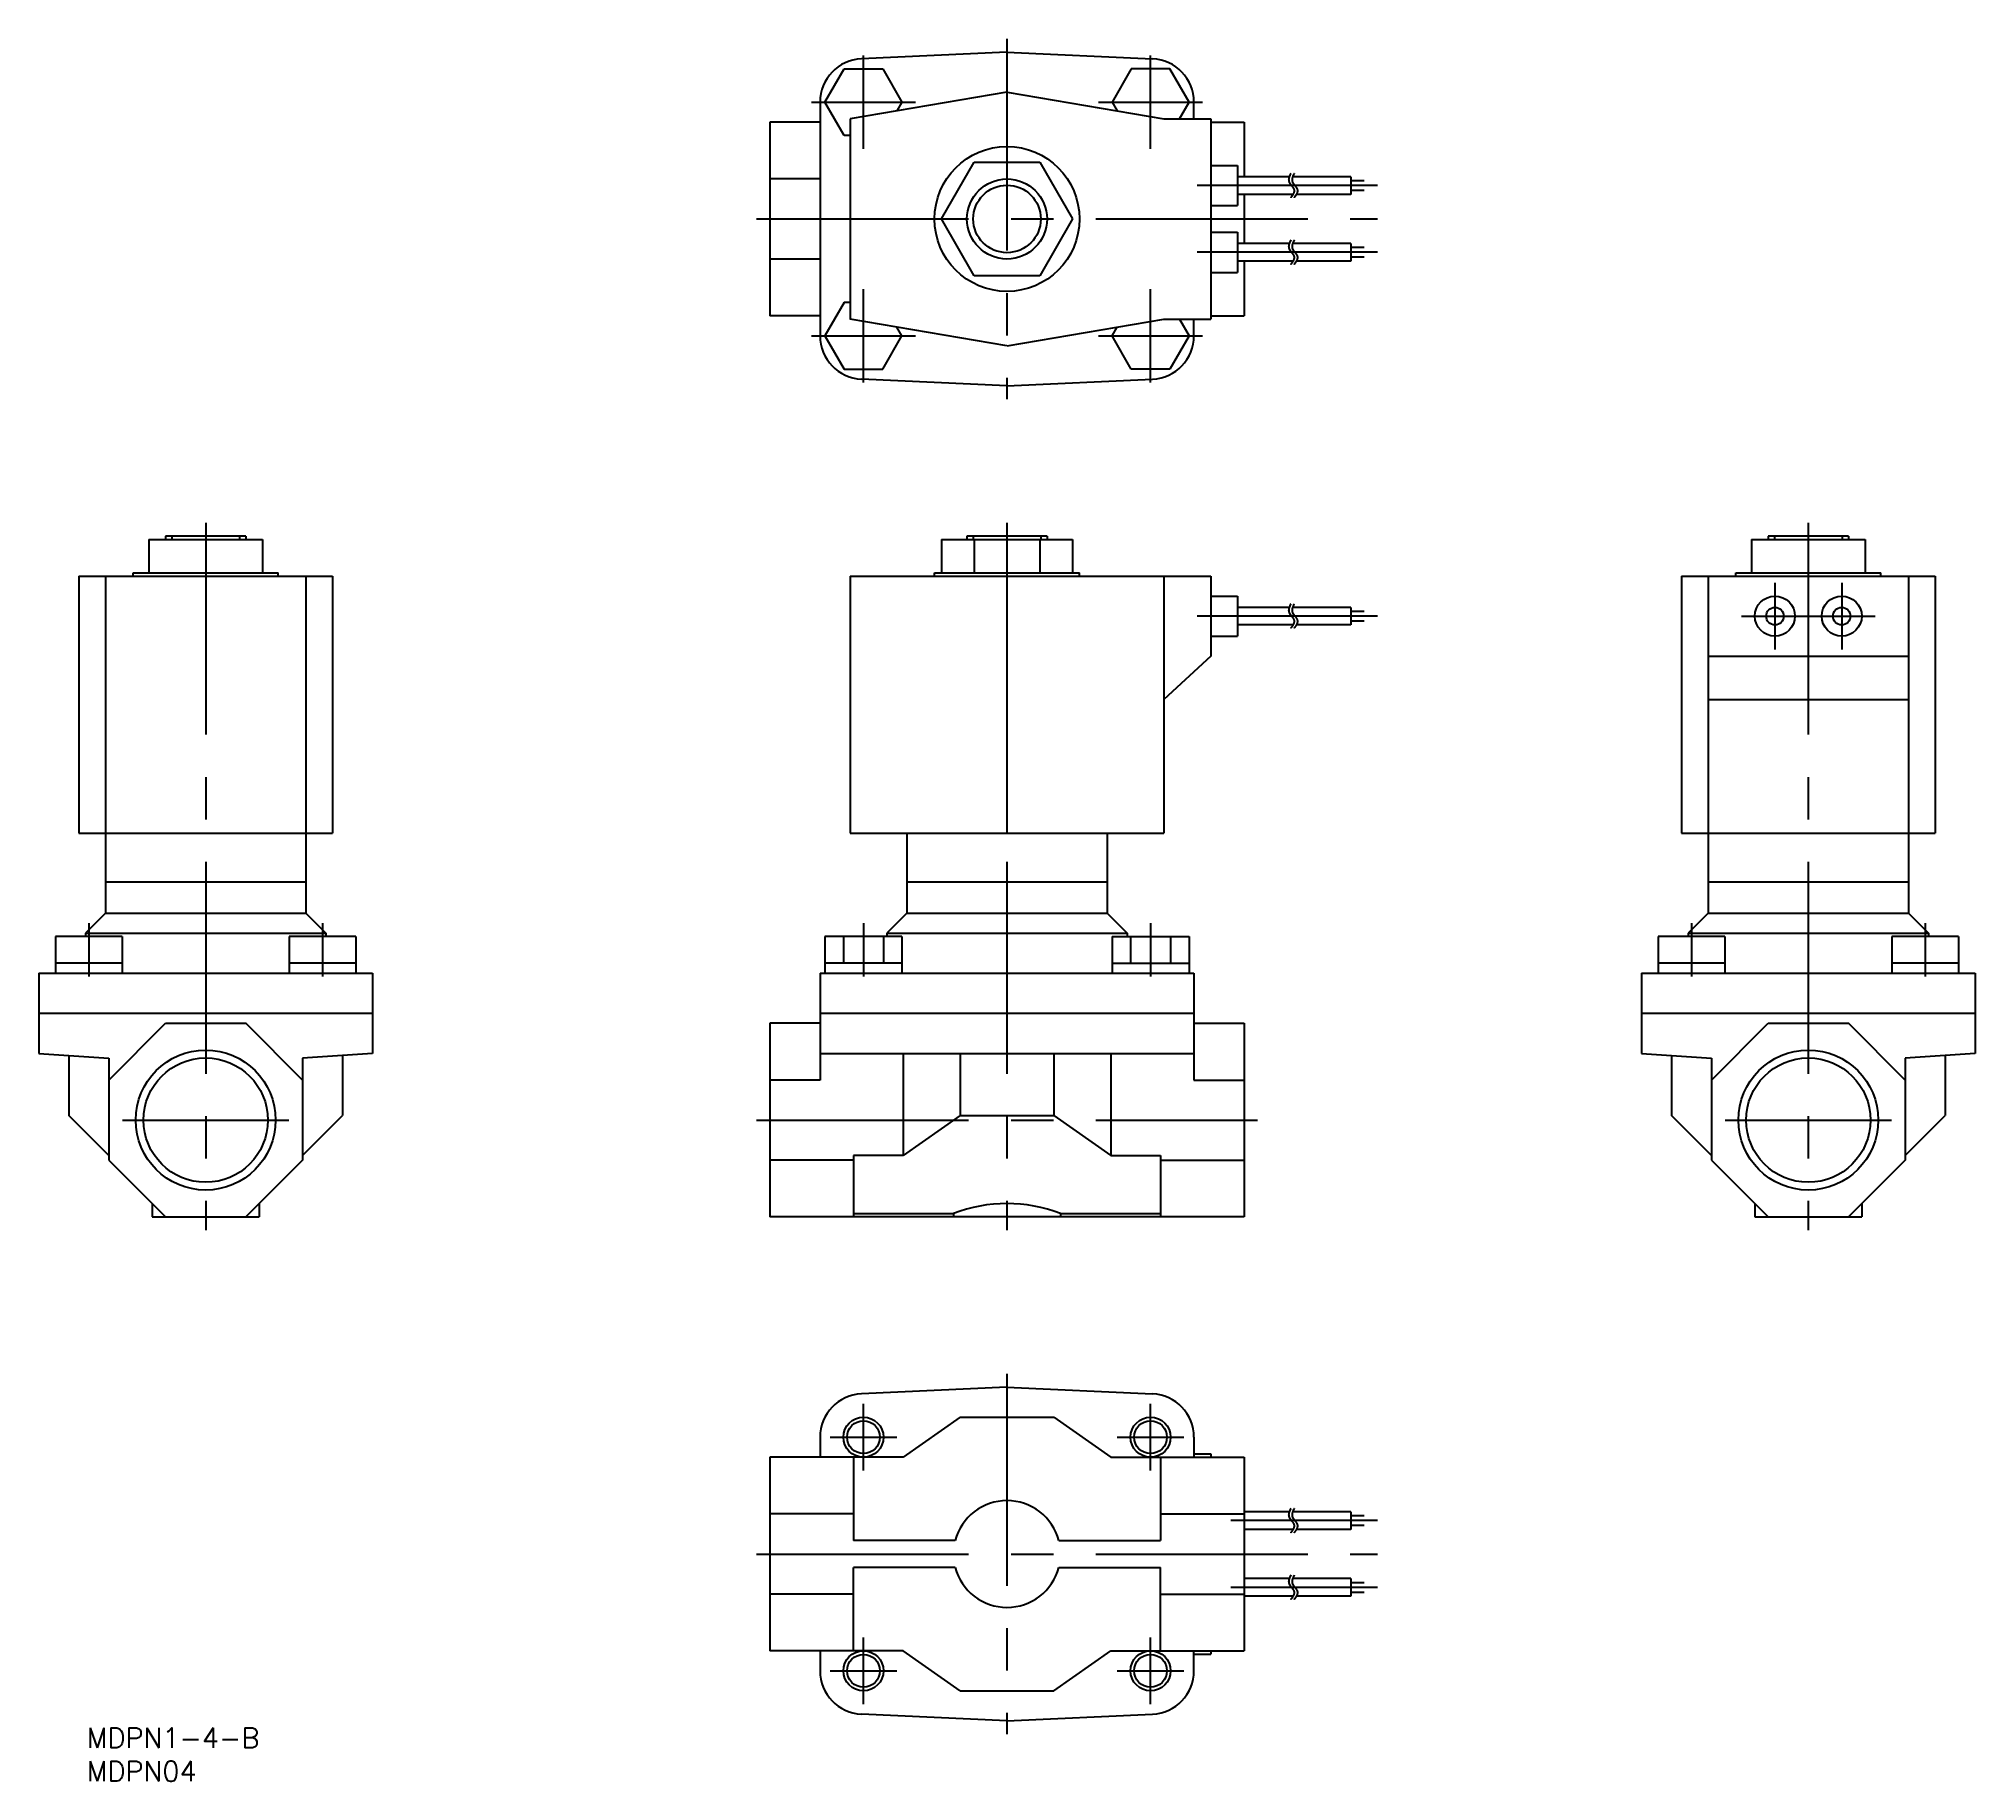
# Model space of a CAD drawing. Extents: x -265 to 25, y -99 to 162.
import ezdxf

# ---------------------------------------------------------------- set-up
doc = ezdxf.new("R2010")
doc.units = 0
doc.linetypes.add('CENTER', pattern=[50.8, 31.75, -6.35, 6.35, -6.35])
doc.layers.get('0').update_dxf_attribs({"linetype": 'CONTINUOUS'})
doc.layers.add('CENTER', color=1, linetype='CONTINUOUS')
doc.styles.get("Standard").update_dxf_attribs({"font": 'txt.shx', "height": 3, "bigfont": 'bigfont.shx'})

# ---------------------------------------------------------------- blocks, each defined once
blk = doc.blocks.new('*U2')
at = {"color": 7, "linetype": 'CONTINUOUS'}
blk.add_text('MDPN04', height=3, dxfattribs=at).set_placement((-257.8, -99.05))
blk = doc.blocks.new('*U3')
at = {"color": 7, "linetype": 'CONTINUOUS'}
blk.add_text('MDPN1-4-B', height=3, dxfattribs=at).set_placement((-257.8, -94.05))

msp = doc.modelspace()

# ---------------------------------------------------------------- linework, layer by layer
at = {"color": 7, "linetype": 'CONTINUOUS'}
for p, q in [((-120, 160.000004), (-141.799908, 158.993042)), ((-120, 160.000004), (-98.200087, 158.99308)), ((-147.273529, 152.500019), (-144.386768, 157.500031)), ((-144.386753, 157.500015), (-138.613247, 157.500015)), ((-138.613232, 157.499992), (-135.726479, 152.499996)), ((-101.386771, 157.499992), (-104.273521, 152.499996)), ((-95.613247, 157.500015), (-101.386753, 157.500015)), ((-92.726491, 152.500004), (-95.613248, 157.500011)), ((-120, 153.999992), (-143.499996, 149.999992)), ((-119.999998, 154), (-96.499999, 150)), ((-148, 152.5), (-148, 117.5)), ((-144.386749, 147.499981), (-147.273506, 152.499981)), ((-135.72646, 152.499969), (-136.479942, 151.194901)), ((-104.273535, 152.499977), (-103.520048, 151.194897)), ((-94.169863, 149.999996), (-92.726492, 152.499989)), ((-92, 150), (-92, 152.5)), ((-155.5, 149.5), (-155.5, 120.5)), ((-148, 149.5), (-155.5, 149.5)), ((-143.5, 150), (-143.5, 120.000002)), ((-96.5, 150), (-89.5, 150)), ((-89.5, 150), (-89.5, 120)), ((-89.5, 149.5), (-84.5, 149.5)), ((-84.5, 149.5), (-84.5, 141.315002)), ((-143.5, 147.5), (-144.386753, 147.5)), ((-129.814959, 135), (-124.90748, 143.5)), ((-124.907476, 143.5), (-115.092522, 143.5)), ((-115.092516, 143.500004), (-110.18504, 135.000004)), ((-89.5, 143.000038), (-85.5, 143.000038)), ((-85.5, 143.000038), (-85.5, 137.000038)), ((-148, 141.006088), (-155.5, 141.006088)), ((-77.726845, 141.314998), (-85.49995, 141.314998)), ((-68.5, 141.314998), (-77.226845, 141.314998)), ((-68.5, 141.314998), (-68.5, 138.684998)), ((-68.5, 140.749998), (-66.5, 140.749998)), ((-66.5, 139.249998), (-68.5, 139.249998)), ((-89.5, 137.000038), (-85.5, 137.000038)), ((-77.172359, 138.684998), (-85.49995, 138.684998)), ((-84.5, 138.684998), (-84.5, 131.315002)), ((-68.5, 138.684998), (-76.672359, 138.684998)), ((-124.90748, 126.500001), (-129.814957, 135.000002)), ((-110.185041, 135), (-115.09252, 126.499999)), ((-89.5, 133.000038), (-85.5, 133.000038)), ((-85.5, 133.000038), (-85.5, 127.000038)), ((-77.726845, 131.314998), (-85.49995, 131.314998)), ((-68.5, 131.314998), (-77.226845, 131.314998)), ((-68.5, 131.314998), (-68.5, 128.684998)), ((-68.5, 130.749998), (-66.5, 130.749998)), ((-148, 128.993904), (-155.5, 128.993904)), ((-77.172359, 128.684998), (-85.49995, 128.684998)), ((-84.5, 128.684998), (-84.5, 120.5)), ((-68.5, 128.684998), (-76.672359, 128.684998)), ((-66.5, 129.249998), (-68.5, 129.249998)), ((-115.092524, 126.499996), (-124.907478, 126.499996)), ((-89.5, 127.000038), (-85.5, 127.000038)), ((-144.386738, 122.499998), (-147.273491, 117.499996)), ((-143.5, 122.5), (-144.386753, 122.5)), ((-148, 120.5), (-155.5, 120.5)), ((-120, 116.000006), (-143.499996, 120.000004)), ((-119.999998, 116.000003), (-96.500002, 120.000002)), ((-96.5, 120), (-89.5, 120)), ((-94.169865, 119.999999), (-92.726492, 117.500006)), ((-92, 117.5), (-92, 120)), ((-89.5, 120.5), (-84.5, 120.5)), ((-147.273506, 117.500001), (-144.386749, 112.499991)), ((-138.613224, 112.5), (-135.726471, 117.500002)), ((-135.726479, 117.500007), (-136.479977, 118.805107)), ((-104.273518, 117.500011), (-103.520024, 118.805102)), ((-101.386763, 112.499996), (-104.273517, 117.499999)), ((-92.726499, 117.499991), (-95.613255, 112.499981)), ((-144.386753, 112.499985), (-138.613247, 112.499985)), ((-120, 109.999997), (-141.799911, 111.006916)), ((-120, 109.999997), (-98.20009, 111.006916)), ((-95.613247, 112.499985), (-101.386753, 112.499985)), ((-248.500007, 87), (-231.499997, 87.000003)), ((-248.500007, 87), (-248.500007, 82)), ((-234, 87.5), (-246, 87.5)), ((-246, 87.5), (-246, 87)), ((-240.000001, 87), (-240.000001, 82)), ((-234, 87.5), (-234, 87)), ((-231.499997, 87.000003), (-231.499997, 82)), ((-129.814957, 87), (-110.185043, 87)), ((-129.814957, 87), (-129.814957, 82)), ((-114, 87.5), (-126, 87.5)), ((-126, 87.5), (-126, 87)), ((-124.907478, 87), (-124.907478, 82)), ((-115.092522, 87), (-115.092522, 82)), ((-114, 87.5), (-114, 87)), ((-110.185043, 87), (-110.185043, 82)), ((-8.500007, 87), (8.500003, 87.000003)), ((-8.500007, 87), (-8.500007, 82)), ((6, 87.5), (-6, 87.5)), ((-6, 87.5), (-6, 87)), ((-0.000002, 87), (-0.000002, 82)), ((6, 87.5), (6, 87)), ((8.500003, 87.000003), (8.500003, 82)), ((-259, 81.5), (-259, 43)), ((-259, 81.5), (-221, 81.5)), ((-255, 81.5), (-255, 43)), ((-250.85, 82), (-229.15, 82)), ((-250.85, 81.5), (-250.85, 82)), ((-229.15, 81.5), (-229.15, 82)), ((-225, 81.5), (-225, 43)), ((-221, 81.5), (-221, 43)), ((-143.5, 81.5), (-143.5, 43)), ((-143.5, 81.5), (-89.5, 81.5)), ((-130.85, 82), (-109.15, 82)), ((-130.85, 81.5), (-130.85, 82)), ((-120, 81.5), (-120, 43)), ((-109.15, 81.5), (-109.15, 82)), ((-96.5, 81.5), (-96.5, 43)), ((-89.5, 81.5), (-89.5, 69.5)), ((-19, 81.5), (-19, 43)), ((-19, 81.5), (19, 81.5)), ((-15, 81.5), (-15, 43)), ((-10.85, 82), (10.85, 82)), ((-10.85, 81.5), (-10.85, 82)), ((10.85, 81.5), (10.85, 82)), ((15, 81.5), (15, 43)), ((19, 81.5), (19, 43)), ((-89.5, 78.500031), (-85.5, 78.500031)), ((-85.5, 78.500031), (-85.5, 72.500031)), ((-77.726845, 76.815031), (-85.49995, 76.815031)), ((-68.5, 76.815031), (-77.226845, 76.815031)), ((-68.5, 76.815031), (-68.5, 74.185031)), ((-68.5, 76.250031), (-66.5, 76.250031)), ((-89.5, 72.500031), (-85.5, 72.500031)), ((-77.172359, 74.185031), (-85.49995, 74.185031)), ((-68.5, 74.185031), (-76.672359, 74.185031)), ((-66.5, 74.750031), (-68.5, 74.750031)), ((-89.5, 69.500008), (-96.499999, 63.000008)), ((-15, 69.5), (15, 69.5)), ((-15, 63), (15, 63)), ((-259, 43), (-221, 43)), ((-255, 43), (-255, 31)), ((-225, 43), (-225, 31)), ((-143.5, 43), (-96.5, 43)), ((-135, 43), (-135, 31)), ((-105, 43), (-105, 31)), ((-19, 43), (19, 43)), ((-15, 43), (-15, 31)), ((15, 43), (15, 31)), ((-255, 35.699997), (-225, 35.699997)), ((-135, 35.699997), (-105, 35.699997)), ((-15, 35.699997), (15, 35.699997)), ((-255.00001, 30.999992), (-258.00002, 27.999985)), ((-255, 31), (-225, 31)), ((-224.999954, 31.000053), (-221.999954, 28.000053)), ((-135.000019, 31.000008), (-138.000015, 28.000008)), ((-135, 31), (-105, 31)), ((-104.99997, 31.000023), (-101.99997, 28.000023)), ((-15, 30.999992), (-17.999992, 27.999992)), ((-15, 31), (15, 31)), ((15.00005, 31.000046), (18.00005, 28.000046)), ((-252.499991, 27.5), (-262.500009, 27.5)), ((-262.500009, 27.5), (-262.500009, 22)), ((-258, 28), (-222, 28)), ((-258, 28), (-258, 27.5)), ((-257.5, 27.5), (-257.5, 23.5)), ((-252.499991, 27.5), (-252.499991, 22)), ((-227.500009, 27.5), (-227.500009, 22)), ((-217.499991, 27.5), (-227.500009, 27.5)), ((-222.5, 27.5), (-222.5, 23.5)), ((-222, 28), (-222, 27.5)), ((-217.499991, 27.5), (-217.499991, 22)), ((-147.273513, 27.5), (-147.273513, 22)), ((-135.726487, 27.5), (-147.273513, 27.5)), ((-144.5, 27.5), (-144.5, 23.5)), ((-138.5, 27.5), (-138.5, 23.5)), ((-138, 28), (-102, 28)), ((-138, 28), (-138, 27.5)), ((-135.726487, 27.5), (-135.726487, 22)), ((-104.273513, 27.5), (-104.273513, 22)), ((-104.273513, 27.5), (-92.726487, 27.5)), ((-102, 28), (-102, 27.5)), ((-101.5, 27.5), (-101.5, 23.5)), ((-95.5, 27.5), (-95.5, 23.5)), ((-92.726487, 27.5), (-92.726487, 22)), ((-12.499991, 27.5), (-22.500009, 27.5)), ((-22.500009, 27.5), (-22.500009, 22)), ((-18, 28), (18, 28)), ((-18, 28), (-18, 27.5)), ((-17.5, 27.5), (-17.5, 23.5)), ((-12.499991, 27.5), (-12.499991, 22)), ((22.500009, 27.5), (12.499991, 27.5)), ((12.499991, 27.5), (12.499991, 22)), ((17.5, 27.5), (17.5, 23.5)), ((18, 28), (18, 27.5)), ((22.500009, 27.5), (22.500009, 22)), ((-252.499991, 23.5), (-262.500009, 23.5)), ((-217.499991, 23.5), (-227.500009, 23.5)), ((-135.726487, 23.5), (-147.273513, 23.5)), ((-104.273513, 23.5), (-92.726487, 23.5)), ((-12.499991, 23.5), (-22.500009, 23.5)), ((22.500009, 23.5), (12.499991, 23.5)), ((-265, 22), (-215, 22)), ((-265, 22), (-265, 10)), ((-215, 22), (-215, 10)), ((-148, 22), (-92, 22)), ((-148, 22), (-148, 6.00609)), ((-92, 22), (-92, 6.00609)), ((-25, 22), (25, 22)), ((-25, 22), (-25, 10)), ((25, 22), (25, 10)), ((-265, 16), (-215, 16)), ((-254.50001, 6.0061), (-246.0061, 14.50001)), ((-246.00609, 14.5), (-233.993904, 14.5)), ((-155.5, 14.5), (-155.5, -14.5)), ((-148, 14.5), (-155.5, 14.5)), ((-148, 16), (-92, 16)), ((-92, 14.5), (-84.5, 14.5)), ((-84.5, 14.5), (-84.5, -14.5)), ((-25, 16), (25, 16)), ((-14.5, 6.0061), (-6.006096, 14.50001)), ((-6.006088, 14.5), (6.0061, 14.5)), ((-225.500008, 6.00609), (-233.993912, 14.49999)), ((14.5, 6.00609), (6.0061, 14.49999)), ((-265, 10.00001), (-254.50001, 9.26578)), ((-260.5, 9.68533), (-260.5, 0.70101)), ((-254.5, 9.26577), (-254.5, -6.0061)), ((-215.000015, 10), (-225.500008, 9.26577)), ((-225.5, 9.26577), (-225.5, -6.0061)), ((-219.5, 9.68533), (-219.5, 0.70101)), ((-148, 10), (-92, 10)), ((-135.568886, 10), (-135.568886, -5.29899)), ((-127, 10), (-127, 0.70101)), ((-113, 10), (-113, 0.70101)), ((-104.431114, 10), (-104.431114, -5.29899)), ((-24.999992, 10), (-14.5, 9.26577)), ((-20.5, 9.68533), (-20.5, 0.70101)), ((-14.5, 9.26577), (-14.5, -6.0061)), ((24.99999, 10), (14.5, 9.26577)), ((14.5, 9.26577), (14.5, -6.0061)), ((20.5, 9.68533), (20.5, 0.70101)), ((-148, 6.00609), (-155.5, 6.00609)), ((-92, 6.00609), (-84.5, 6.00609)), ((-254.5, -5.29899), (-260.5, 0.70101)), ((-225.500023, -5.29895), (-219.500038, 0.70103)), ((-127.000002, 0.70103), (-135.568886, -5.29897)), ((-127, 0.70101), (-113, 0.70101)), ((-113.000003, 0.70102), (-104.431114, -5.29899)), ((-14.5, -5.29898), (-20.5, 0.70101)), ((14.49998, -5.29897), (20.49997, 0.70103)), ((-135.568886, -5.29899), (-143, -5.29899)), ((-143, -5.29899), (-143, -14.5)), ((-104.431114, -5.29899), (-97, -5.29899)), ((-97, -5.29899), (-97, -14.5)), ((-254.5, -6.00609), (-246.0061, -14.5)), ((-225.5, -6.00608), (-233.993904, -14.49998)), ((-143, -6.0061), (-155.5, -6.0061)), ((-97, -6.0061), (-84.5, -6.0061)), ((-14.500008, -6.00609), (-6.006088, -14.5)), ((14.5, -6.0061), (6.0061, -14.5)), ((-248, -12.5061), (-248, -14.5)), ((-248, -14.5), (-232, -14.5)), ((-232, -12.5061), (-232, -14.5)), ((-84.5, -14.5), (-155.5, -14.5)), ((-143, -14), (-128, -14)), ((-128, -14), (-128, -14.5)), ((-112, -14), (-97, -14)), ((-112, -14), (-112, -14.5)), ((-8, -12.5061), (-8, -14.5)), ((-8, -14.5), (8, -14.5)), ((8, -12.5061), (8, -14.5)), ((-120, -39.99998), (-141.799908, -41.00691)), ((-120, -39.99998), (-98.200087, -41.00691)), ((-127.000002, -44.49998), (-135.568886, -50.49998)), ((-127, -44.5), (-113, -44.5)), ((-113.000006, -44.5), (-104.431114, -50.50002)), ((-148, -47.5), (-148, -50.5)), ((-92, -47.5), (-92, -50.5)), ((-135.56889, -50.5), (-155.5, -50.5)), ((-155.5, -50.5), (-155.5, -79.5)), ((-143, -50.5), (-143, -63)), ((-104.431111, -50.5), (-84.5, -50.5)), ((-97, -50.5), (-97, -63)), ((-92, -50), (-89.5, -50)), ((-89.5, -50), (-89.5, -50.5)), ((-84.5, -50.5), (-84.5, -79.5)), ((-143, -58.99391), (-155.5, -58.99391)), ((-97, -58.99391), (-84.5, -58.99391)), ((-78.792355, -58.685), (-84.5, -58.685)), ((-77.726845, -58.685), (-84.5, -58.685)), ((-68.5, -58.685), (-77.226845, -58.685)), ((-68.5, -58.685), (-68.5, -61.315)), ((-68.5, -59.25), (-66.5, -59.25)), ((-66.5, -60.75), (-68.5, -60.75)), ((-127.745968, -63), (-143, -63)), ((-112.254033, -63), (-97, -63)), ((-78.792355, -61.315), (-84.5, -61.315)), ((-77.172359, -61.315), (-84.5, -61.315)), ((-68.5, -61.315), (-76.672359, -61.315)), ((-127.745968, -67), (-143, -67)), ((-143, -79.5), (-143, -67)), ((-112.254033, -67), (-97, -67)), ((-97, -79.5), (-97, -67)), ((-78.792355, -68.685), (-84.5, -68.685)), ((-77.726845, -68.685), (-84.5, -68.685)), ((-68.5, -68.685), (-77.226845, -68.685)), ((-68.5, -68.685), (-68.5, -71.315)), ((-68.5, -69.25), (-66.5, -69.25)), ((-143, -71.0061), (-155.5, -71.0061)), ((-97, -71.0061), (-84.5, -71.0061)), ((-78.792355, -71.315), (-84.5, -71.315)), ((-77.172359, -71.315), (-84.5, -71.315)), ((-68.5, -71.315), (-76.672359, -71.315)), ((-66.5, -70.75), (-68.5, -70.75)), ((-135.56889, -79.5), (-155.5, -79.5)), ((-148, -79.5), (-148, -82.5)), ((-126.999996, -85.49998), (-135.568882, -79.49998)), ((-113.00001, -85.49998), (-104.431125, -79.49998)), ((-104.431112, -79.5), (-84.5, -79.5)), ((-92, -82.5), (-92, -79.5)), ((-92, -80), (-89.5, -80)), ((-89.5, -79.5), (-89.5, -80)), ((-127, -85.5), (-113, -85.5)), ((-120, -89.99997), (-141.799904, -88.99304)), ((-120, -89.99997), (-98.20009, -88.99304))]:
    msp.add_line(p, q, dxfattribs=at)
at = {"color": 3, "linetype": 'CONTINUOUS'}
for p, q in [((-245.053, 87.5), (-245.053, 87)), ((-234.947, 87.5), (-234.947, 87)), ((-125.053, 87.5), (-125.053, 87)), ((-114.947, 87.5), (-114.947, 87)), ((-5.053, 87.5), (-5.053, 87)), ((5.053, 87.5), (5.053, 87))]:
    msp.add_line(p, q, dxfattribs=at)
at = {"color": 3}
for points in [[(-77.5, 141.815, 0), (-77.5102, 141.794, 0), (-77.5205, 141.774, 0), (-77.5307, 141.753, 0), (-77.5409, 141.732, 0), (-77.5511, 141.712, 0), (-77.5612, 141.691, 0), (-77.5713, 141.67, 0), (-77.5813, 141.65, 0), (-77.5912, 141.629, 0), (-77.601, 141.608, 0), (-77.6108, 141.588, 0), (-77.6204, 141.567, 0), (-77.6299, 141.546, 0), (-77.6393, 141.526, 0), (-77.6486, 141.505, 0), (-77.6578, 141.485, 0), (-77.6667, 141.464, 0), (-77.6756, 141.444, 0), (-77.6842, 141.423, 0), (-77.6927, 141.403, 0), (-77.701, 141.382, 0), (-77.7091, 141.362, 0), (-77.717, 141.341, 0), (-77.7247, 141.321, 0), (-77.7321, 141.3, 0), (-77.7394, 141.28, 0), (-77.7464, 141.26, 0), (-77.7531, 141.239, 0), (-77.7596, 141.219, 0), (-77.7657, 141.199, 0), (-77.7717, 141.179, 0), (-77.7773, 141.159, 0), (-77.7826, 141.138, 0), (-77.7876, 141.118, 0), (-77.7923, 141.098, 0), (-77.7967, 141.078, 0), (-77.8008, 141.058, 0), (-77.8045, 141.038, 0), (-77.8078, 141.018, 0), (-77.8108, 140.999, 0), (-77.8134, 140.979, 0), (-77.8156, 140.959, 0), (-77.8174, 140.939, 0), (-77.8189, 140.92, 0), (-77.8199, 140.9, 0), (-77.8205, 140.88, 0), (-77.8206, 140.861, 0), (-77.8204, 140.841, 0), (-77.8196, 140.822, 0), (-77.8185, 140.802, 0), (-77.8168, 140.783, 0), (-77.8147, 140.764, 0), (-77.8121, 140.745, 0), (-77.809, 140.725, 0), (-77.8054, 140.706, 0), (-77.8013, 140.687, 0), (-77.7966, 140.668, 0), (-77.7915, 140.649, 0), (-77.7859, 140.63, 0), (-77.7798, 140.612, 0), (-77.7732, 140.593, 0), (-77.7662, 140.574, 0), (-77.7587, 140.555, 0), (-77.7508, 140.537, 0), (-77.7425, 140.518, 0), (-77.7339, 140.5, 0), (-77.7248, 140.481, 0), (-77.7154, 140.463, 0), (-77.7056, 140.444, 0), (-77.6955, 140.426, 0), (-77.6851, 140.408, 0), (-77.6744, 140.389, 0), (-77.6634, 140.371, 0), (-77.6521, 140.353, 0), (-77.6405, 140.335, 0), (-77.6287, 140.317, 0), (-77.6166, 140.298, 0), (-77.6044, 140.28, 0), (-77.5919, 140.262, 0), (-77.5792, 140.244, 0), (-77.5664, 140.226, 0), (-77.5534, 140.208, 0), (-77.5402, 140.191, 0), (-77.5269, 140.173, 0), (-77.5135, 140.155, 0), (-77.5, 140.137, 0), (-77.4864, 140.119, 0), (-77.4727, 140.101, 0), (-77.4589, 140.083, 0), (-77.4451, 140.066, 0), (-77.4313, 140.048, 0), (-77.4175, 140.03, 0), (-77.4036, 140.012, 0), (-77.3897, 139.995, 0), (-77.3759, 139.977, 0), (-77.3621, 139.959, 0), (-77.3484, 139.941, 0), (-77.3347, 139.924, 0), (-77.3211, 139.906, 0), (-77.3076, 139.888, 0), (-77.2942, 139.87, 0), (-77.2809, 139.853, 0), (-77.2678, 139.835, 0), (-77.2548, 139.817, 0), (-77.2419, 139.8, 0), (-77.2293, 139.782, 0), (-77.2168, 139.764, 0), (-77.2046, 139.746, 0), (-77.1926, 139.729, 0), (-77.1808, 139.711, 0), (-77.1692, 139.693, 0), (-77.158, 139.675, 0), (-77.147, 139.658, 0), (-77.1363, 139.64, 0), (-77.1259, 139.622, 0), (-77.1158, 139.604, 0), (-77.1061, 139.586, 0), (-77.0967, 139.568, 0), (-77.0877, 139.55, 0), (-77.079, 139.532, 0), (-77.0708, 139.514, 0), (-77.063, 139.496, 0), (-77.0555, 139.478, 0), (-77.0486, 139.46, 0), (-77.042, 139.442, 0), (-77.036, 139.424, 0), (-77.0304, 139.406, 0), (-77.0253, 139.388, 0), (-77.0207, 139.37, 0), (-77.0167, 139.351, 0), (-77.0131, 139.333, 0), (-77.0102, 139.315, 0), (-77.0077, 139.296, 0), (-77.0059, 139.278, 0), (-77.0045, 139.26, 0), (-77.0037, 139.241, 0), (-77.0035, 139.223, 0), (-77.0037, 139.204, 0), (-77.0044, 139.185, 0), (-77.0057, 139.167, 0), (-77.0074, 139.148, 0), (-77.0096, 139.129, 0), (-77.0122, 139.111, 0), (-77.0153, 139.092, 0), (-77.0189, 139.073, 0), (-77.0229, 139.054, 0), (-77.0273, 139.035, 0), (-77.0321, 139.016, 0), (-77.0374, 138.998, 0), (-77.043, 138.979, 0), (-77.049, 138.96, 0), (-77.0554, 138.941, 0), (-77.0622, 138.922, 0), (-77.0694, 138.903, 0), (-77.0768, 138.883, 0), (-77.0847, 138.864, 0), (-77.0928, 138.845, 0), (-77.1013, 138.826, 0), (-77.1101, 138.807, 0), (-77.1192, 138.788, 0), (-77.1286, 138.768, 0), (-77.1383, 138.749, 0), (-77.1482, 138.73, 0), (-77.1584, 138.711, 0), (-77.1689, 138.691, 0), (-77.1796, 138.672, 0), (-77.1906, 138.653, 0), (-77.2018, 138.633, 0), (-77.2132, 138.614, 0), (-77.2248, 138.594, 0), (-77.2366, 138.575, 0), (-77.2486, 138.556, 0), (-77.2608, 138.536, 0), (-77.2731, 138.517, 0), (-77.2856, 138.497, 0), (-77.2983, 138.478, 0), (-77.3111, 138.458, 0), (-77.324, 138.439, 0), (-77.3371, 138.419, 0), (-77.3503, 138.4, 0), (-77.3635, 138.38, 0), (-77.3769, 138.361, 0), (-77.3904, 138.341, 0), (-77.4039, 138.322, 0), (-77.4175, 138.302, 0), (-77.4312, 138.283, 0), (-77.4449, 138.263, 0), (-77.4586, 138.244, 0), (-77.4724, 138.224, 0), (-77.4862, 138.205, 0), (-77.5, 138.185, 0)], [(-77, 141.815, 0), (-77.0102, 141.794, 0), (-77.0205, 141.774, 0), (-77.0307, 141.753, 0), (-77.0409, 141.732, 0), (-77.0511, 141.712, 0), (-77.0612, 141.691, 0), (-77.0713, 141.67, 0), (-77.0813, 141.65, 0), (-77.0912, 141.629, 0), (-77.101, 141.608, 0), (-77.1108, 141.588, 0), (-77.1204, 141.567, 0), (-77.1299, 141.546, 0), (-77.1393, 141.526, 0), (-77.1486, 141.505, 0), (-77.1578, 141.485, 0), (-77.1667, 141.464, 0), (-77.1756, 141.444, 0), (-77.1842, 141.423, 0), (-77.1927, 141.403, 0), (-77.201, 141.382, 0), (-77.2091, 141.362, 0), (-77.217, 141.341, 0), (-77.2247, 141.321, 0), (-77.2321, 141.3, 0), (-77.2394, 141.28, 0), (-77.2464, 141.26, 0), (-77.2531, 141.239, 0), (-77.2596, 141.219, 0), (-77.2657, 141.199, 0), (-77.2717, 141.179, 0), (-77.2773, 141.159, 0), (-77.2826, 141.138, 0), (-77.2876, 141.118, 0), (-77.2923, 141.098, 0), (-77.2967, 141.078, 0), (-77.3008, 141.058, 0), (-77.3045, 141.038, 0), (-77.3078, 141.018, 0), (-77.3108, 140.999, 0), (-77.3134, 140.979, 0), (-77.3156, 140.959, 0), (-77.3174, 140.939, 0), (-77.3189, 140.92, 0), (-77.3199, 140.9, 0), (-77.3205, 140.88, 0), (-77.3206, 140.861, 0), (-77.3204, 140.841, 0), (-77.3196, 140.822, 0), (-77.3185, 140.802, 0), (-77.3168, 140.783, 0), (-77.3147, 140.764, 0), (-77.3121, 140.745, 0), (-77.309, 140.725, 0), (-77.3054, 140.706, 0), (-77.3013, 140.687, 0), (-77.2966, 140.668, 0), (-77.2915, 140.649, 0), (-77.2859, 140.63, 0), (-77.2798, 140.612, 0), (-77.2732, 140.593, 0), (-77.2662, 140.574, 0), (-77.2587, 140.555, 0), (-77.2508, 140.537, 0), (-77.2425, 140.518, 0), (-77.2339, 140.5, 0), (-77.2248, 140.481, 0), (-77.2154, 140.463, 0), (-77.2056, 140.444, 0), (-77.1955, 140.426, 0), (-77.1851, 140.408, 0), (-77.1744, 140.389, 0), (-77.1634, 140.371, 0), (-77.1521, 140.353, 0), (-77.1405, 140.335, 0), (-77.1287, 140.317, 0), (-77.1166, 140.298, 0), (-77.1044, 140.28, 0), (-77.0919, 140.262, 0), (-77.0792, 140.244, 0), (-77.0664, 140.226, 0), (-77.0534, 140.208, 0), (-77.0402, 140.191, 0), (-77.0269, 140.173, 0), (-77.0135, 140.155, 0), (-77, 140.137, 0), (-76.9864, 140.119, 0), (-76.9727, 140.101, 0), (-76.9589, 140.083, 0), (-76.9451, 140.066, 0), (-76.9313, 140.048, 0), (-76.9175, 140.03, 0), (-76.9036, 140.012, 0), (-76.8897, 139.995, 0), (-76.8759, 139.977, 0), (-76.8621, 139.959, 0), (-76.8484, 139.941, 0), (-76.8347, 139.924, 0), (-76.8211, 139.906, 0), (-76.8076, 139.888, 0), (-76.7942, 139.87, 0), (-76.7809, 139.853, 0), (-76.7678, 139.835, 0), (-76.7548, 139.817, 0), (-76.7419, 139.8, 0), (-76.7293, 139.782, 0), (-76.7168, 139.764, 0), (-76.7046, 139.746, 0), (-76.6926, 139.729, 0), (-76.6808, 139.711, 0), (-76.6692, 139.693, 0), (-76.658, 139.675, 0), (-76.647, 139.658, 0), (-76.6363, 139.64, 0), (-76.6259, 139.622, 0), (-76.6158, 139.604, 0), (-76.6061, 139.586, 0), (-76.5967, 139.568, 0), (-76.5877, 139.55, 0), (-76.579, 139.532, 0), (-76.5708, 139.514, 0), (-76.563, 139.496, 0), (-76.5555, 139.478, 0), (-76.5486, 139.46, 0), (-76.542, 139.442, 0), (-76.536, 139.424, 0), (-76.5304, 139.406, 0), (-76.5253, 139.388, 0), (-76.5207, 139.37, 0), (-76.5167, 139.351, 0), (-76.5131, 139.333, 0), (-76.5102, 139.315, 0), (-76.5077, 139.296, 0), (-76.5059, 139.278, 0), (-76.5045, 139.26, 0), (-76.5037, 139.241, 0), (-76.5035, 139.223, 0), (-76.5037, 139.204, 0), (-76.5044, 139.185, 0), (-76.5057, 139.167, 0), (-76.5074, 139.148, 0), (-76.5096, 139.129, 0), (-76.5122, 139.111, 0), (-76.5153, 139.092, 0), (-76.5189, 139.073, 0), (-76.5229, 139.054, 0), (-76.5273, 139.035, 0), (-76.5321, 139.016, 0), (-76.5374, 138.998, 0), (-76.543, 138.979, 0), (-76.549, 138.96, 0), (-76.5554, 138.941, 0), (-76.5622, 138.922, 0), (-76.5694, 138.903, 0), (-76.5768, 138.883, 0), (-76.5847, 138.864, 0), (-76.5928, 138.845, 0), (-76.6013, 138.826, 0), (-76.6101, 138.807, 0), (-76.6192, 138.788, 0), (-76.6286, 138.768, 0), (-76.6383, 138.749, 0), (-76.6482, 138.73, 0), (-76.6584, 138.711, 0), (-76.6689, 138.691, 0), (-76.6796, 138.672, 0), (-76.6906, 138.653, 0), (-76.7018, 138.633, 0), (-76.7132, 138.614, 0), (-76.7248, 138.594, 0), (-76.7366, 138.575, 0), (-76.7486, 138.556, 0), (-76.7608, 138.536, 0), (-76.7731, 138.517, 0), (-76.7856, 138.497, 0), (-76.7983, 138.478, 0), (-76.8111, 138.458, 0), (-76.824, 138.439, 0), (-76.8371, 138.419, 0), (-76.8503, 138.4, 0), (-76.8635, 138.38, 0), (-76.8769, 138.361, 0), (-76.8904, 138.341, 0), (-76.9039, 138.322, 0), (-76.9175, 138.302, 0), (-76.9312, 138.283, 0), (-76.9449, 138.263, 0), (-76.9586, 138.244, 0), (-76.9724, 138.224, 0), (-76.9862, 138.205, 0), (-77, 138.185, 0)], [(-77.5, 131.815, 0), (-77.5102, 131.794, 0), (-77.5205, 131.774, 0), (-77.5307, 131.753, 0), (-77.5409, 131.732, 0), (-77.5511, 131.712, 0), (-77.5612, 131.691, 0), (-77.5713, 131.67, 0), (-77.5813, 131.65, 0), (-77.5912, 131.629, 0), (-77.601, 131.608, 0), (-77.6108, 131.588, 0), (-77.6204, 131.567, 0), (-77.6299, 131.546, 0), (-77.6393, 131.526, 0), (-77.6486, 131.505, 0), (-77.6578, 131.485, 0), (-77.6667, 131.464, 0), (-77.6756, 131.444, 0), (-77.6842, 131.423, 0), (-77.6927, 131.403, 0), (-77.701, 131.382, 0), (-77.7091, 131.362, 0), (-77.717, 131.341, 0), (-77.7247, 131.321, 0), (-77.7321, 131.3, 0), (-77.7394, 131.28, 0), (-77.7464, 131.26, 0), (-77.7531, 131.239, 0), (-77.7596, 131.219, 0), (-77.7657, 131.199, 0), (-77.7717, 131.179, 0), (-77.7773, 131.159, 0), (-77.7826, 131.138, 0), (-77.7876, 131.118, 0), (-77.7923, 131.098, 0), (-77.7967, 131.078, 0), (-77.8008, 131.058, 0), (-77.8045, 131.038, 0), (-77.8078, 131.018, 0), (-77.8108, 130.999, 0), (-77.8134, 130.979, 0), (-77.8156, 130.959, 0), (-77.8174, 130.939, 0), (-77.8189, 130.92, 0), (-77.8199, 130.9, 0), (-77.8205, 130.88, 0), (-77.8206, 130.861, 0), (-77.8204, 130.841, 0), (-77.8196, 130.822, 0), (-77.8185, 130.802, 0), (-77.8168, 130.783, 0), (-77.8147, 130.764, 0), (-77.8121, 130.745, 0), (-77.809, 130.725, 0), (-77.8054, 130.706, 0), (-77.8013, 130.687, 0), (-77.7966, 130.668, 0), (-77.7915, 130.649, 0), (-77.7859, 130.63, 0), (-77.7798, 130.612, 0), (-77.7732, 130.593, 0), (-77.7662, 130.574, 0), (-77.7587, 130.555, 0), (-77.7508, 130.537, 0), (-77.7425, 130.518, 0), (-77.7339, 130.5, 0), (-77.7248, 130.481, 0), (-77.7154, 130.463, 0), (-77.7056, 130.444, 0), (-77.6955, 130.426, 0), (-77.6851, 130.408, 0), (-77.6744, 130.389, 0), (-77.6634, 130.371, 0), (-77.6521, 130.353, 0), (-77.6405, 130.335, 0), (-77.6287, 130.317, 0), (-77.6166, 130.298, 0), (-77.6044, 130.28, 0), (-77.5919, 130.262, 0), (-77.5792, 130.244, 0), (-77.5664, 130.226, 0), (-77.5534, 130.208, 0), (-77.5402, 130.191, 0), (-77.5269, 130.173, 0), (-77.5135, 130.155, 0), (-77.5, 130.137, 0), (-77.4864, 130.119, 0), (-77.4727, 130.101, 0), (-77.4589, 130.083, 0), (-77.4451, 130.066, 0), (-77.4313, 130.048, 0), (-77.4175, 130.03, 0), (-77.4036, 130.012, 0), (-77.3897, 129.995, 0), (-77.3759, 129.977, 0), (-77.3621, 129.959, 0), (-77.3484, 129.941, 0), (-77.3347, 129.924, 0), (-77.3211, 129.906, 0), (-77.3076, 129.888, 0), (-77.2942, 129.87, 0), (-77.2809, 129.853, 0), (-77.2678, 129.835, 0), (-77.2548, 129.817, 0), (-77.2419, 129.8, 0), (-77.2293, 129.782, 0), (-77.2168, 129.764, 0), (-77.2046, 129.746, 0), (-77.1926, 129.729, 0), (-77.1808, 129.711, 0), (-77.1692, 129.693, 0), (-77.158, 129.675, 0), (-77.147, 129.658, 0), (-77.1363, 129.64, 0), (-77.1259, 129.622, 0), (-77.1158, 129.604, 0), (-77.1061, 129.586, 0), (-77.0967, 129.568, 0), (-77.0877, 129.55, 0), (-77.079, 129.532, 0), (-77.0708, 129.514, 0), (-77.063, 129.496, 0), (-77.0555, 129.478, 0), (-77.0486, 129.46, 0), (-77.042, 129.442, 0), (-77.036, 129.424, 0), (-77.0304, 129.406, 0), (-77.0253, 129.388, 0), (-77.0207, 129.37, 0), (-77.0167, 129.351, 0), (-77.0131, 129.333, 0), (-77.0102, 129.315, 0), (-77.0077, 129.296, 0), (-77.0059, 129.278, 0), (-77.0045, 129.26, 0), (-77.0037, 129.241, 0), (-77.0035, 129.223, 0), (-77.0037, 129.204, 0), (-77.0044, 129.185, 0), (-77.0057, 129.167, 0), (-77.0074, 129.148, 0), (-77.0096, 129.129, 0), (-77.0122, 129.111, 0), (-77.0153, 129.092, 0), (-77.0189, 129.073, 0), (-77.0229, 129.054, 0), (-77.0273, 129.035, 0), (-77.0321, 129.016, 0), (-77.0374, 128.998, 0), (-77.043, 128.979, 0), (-77.049, 128.96, 0), (-77.0554, 128.941, 0), (-77.0622, 128.922, 0), (-77.0694, 128.903, 0), (-77.0768, 128.883, 0), (-77.0847, 128.864, 0), (-77.0928, 128.845, 0), (-77.1013, 128.826, 0), (-77.1101, 128.807, 0), (-77.1192, 128.788, 0), (-77.1286, 128.768, 0), (-77.1383, 128.749, 0), (-77.1482, 128.73, 0), (-77.1584, 128.711, 0), (-77.1689, 128.691, 0), (-77.1796, 128.672, 0), (-77.1906, 128.653, 0), (-77.2018, 128.633, 0), (-77.2132, 128.614, 0), (-77.2248, 128.594, 0), (-77.2366, 128.575, 0), (-77.2486, 128.556, 0), (-77.2608, 128.536, 0), (-77.2731, 128.517, 0), (-77.2856, 128.497, 0), (-77.2983, 128.478, 0), (-77.3111, 128.458, 0), (-77.324, 128.439, 0), (-77.3371, 128.419, 0), (-77.3503, 128.4, 0), (-77.3635, 128.38, 0), (-77.3769, 128.361, 0), (-77.3904, 128.341, 0), (-77.4039, 128.322, 0), (-77.4175, 128.302, 0), (-77.4312, 128.283, 0), (-77.4449, 128.263, 0), (-77.4586, 128.244, 0), (-77.4724, 128.224, 0), (-77.4862, 128.205, 0), (-77.5, 128.185, 0)], [(-77, 131.815, 0), (-77.0102, 131.794, 0), (-77.0205, 131.774, 0), (-77.0307, 131.753, 0), (-77.0409, 131.732, 0), (-77.0511, 131.712, 0), (-77.0612, 131.691, 0), (-77.0713, 131.67, 0), (-77.0813, 131.65, 0), (-77.0912, 131.629, 0), (-77.101, 131.608, 0), (-77.1108, 131.588, 0), (-77.1204, 131.567, 0), (-77.1299, 131.546, 0), (-77.1393, 131.526, 0), (-77.1486, 131.505, 0), (-77.1578, 131.485, 0), (-77.1667, 131.464, 0), (-77.1756, 131.444, 0), (-77.1842, 131.423, 0), (-77.1927, 131.403, 0), (-77.201, 131.382, 0), (-77.2091, 131.362, 0), (-77.217, 131.341, 0), (-77.2247, 131.321, 0), (-77.2321, 131.3, 0), (-77.2394, 131.28, 0), (-77.2464, 131.26, 0), (-77.2531, 131.239, 0), (-77.2596, 131.219, 0), (-77.2657, 131.199, 0), (-77.2717, 131.179, 0), (-77.2773, 131.159, 0), (-77.2826, 131.138, 0), (-77.2876, 131.118, 0), (-77.2923, 131.098, 0), (-77.2967, 131.078, 0), (-77.3008, 131.058, 0), (-77.3045, 131.038, 0), (-77.3078, 131.018, 0), (-77.3108, 130.999, 0), (-77.3134, 130.979, 0), (-77.3156, 130.959, 0), (-77.3174, 130.939, 0), (-77.3189, 130.92, 0), (-77.3199, 130.9, 0), (-77.3205, 130.88, 0), (-77.3206, 130.861, 0), (-77.3204, 130.841, 0), (-77.3196, 130.822, 0), (-77.3185, 130.802, 0), (-77.3168, 130.783, 0), (-77.3147, 130.764, 0), (-77.3121, 130.745, 0), (-77.309, 130.725, 0), (-77.3054, 130.706, 0), (-77.3013, 130.687, 0), (-77.2966, 130.668, 0), (-77.2915, 130.649, 0), (-77.2859, 130.63, 0), (-77.2798, 130.612, 0), (-77.2732, 130.593, 0), (-77.2662, 130.574, 0), (-77.2587, 130.555, 0), (-77.2508, 130.537, 0), (-77.2425, 130.518, 0), (-77.2339, 130.5, 0), (-77.2248, 130.481, 0), (-77.2154, 130.463, 0), (-77.2056, 130.444, 0), (-77.1955, 130.426, 0), (-77.1851, 130.408, 0), (-77.1744, 130.389, 0), (-77.1634, 130.371, 0), (-77.1521, 130.353, 0), (-77.1405, 130.335, 0), (-77.1287, 130.317, 0), (-77.1166, 130.298, 0), (-77.1044, 130.28, 0), (-77.0919, 130.262, 0), (-77.0792, 130.244, 0), (-77.0664, 130.226, 0), (-77.0534, 130.208, 0), (-77.0402, 130.191, 0), (-77.0269, 130.173, 0), (-77.0135, 130.155, 0), (-77, 130.137, 0), (-76.9864, 130.119, 0), (-76.9727, 130.101, 0), (-76.9589, 130.083, 0), (-76.9451, 130.066, 0), (-76.9313, 130.048, 0), (-76.9175, 130.03, 0), (-76.9036, 130.012, 0), (-76.8897, 129.995, 0), (-76.8759, 129.977, 0), (-76.8621, 129.959, 0), (-76.8484, 129.941, 0), (-76.8347, 129.924, 0), (-76.8211, 129.906, 0), (-76.8076, 129.888, 0), (-76.7942, 129.87, 0), (-76.7809, 129.853, 0), (-76.7678, 129.835, 0), (-76.7548, 129.817, 0), (-76.7419, 129.8, 0), (-76.7293, 129.782, 0), (-76.7168, 129.764, 0), (-76.7046, 129.746, 0), (-76.6926, 129.729, 0), (-76.6808, 129.711, 0), (-76.6692, 129.693, 0), (-76.658, 129.675, 0), (-76.647, 129.658, 0), (-76.6363, 129.64, 0), (-76.6259, 129.622, 0), (-76.6158, 129.604, 0), (-76.6061, 129.586, 0), (-76.5967, 129.568, 0), (-76.5877, 129.55, 0), (-76.579, 129.532, 0), (-76.5708, 129.514, 0), (-76.563, 129.496, 0), (-76.5555, 129.478, 0), (-76.5486, 129.46, 0), (-76.542, 129.442, 0), (-76.536, 129.424, 0), (-76.5304, 129.406, 0), (-76.5253, 129.388, 0), (-76.5207, 129.37, 0), (-76.5167, 129.351, 0), (-76.5131, 129.333, 0), (-76.5102, 129.315, 0), (-76.5077, 129.296, 0), (-76.5059, 129.278, 0), (-76.5045, 129.26, 0), (-76.5037, 129.241, 0), (-76.5035, 129.223, 0), (-76.5037, 129.204, 0), (-76.5044, 129.185, 0), (-76.5057, 129.167, 0), (-76.5074, 129.148, 0), (-76.5096, 129.129, 0), (-76.5122, 129.111, 0), (-76.5153, 129.092, 0), (-76.5189, 129.073, 0), (-76.5229, 129.054, 0), (-76.5273, 129.035, 0), (-76.5321, 129.016, 0), (-76.5374, 128.998, 0), (-76.543, 128.979, 0), (-76.549, 128.96, 0), (-76.5554, 128.941, 0), (-76.5622, 128.922, 0), (-76.5694, 128.903, 0), (-76.5768, 128.883, 0), (-76.5847, 128.864, 0), (-76.5928, 128.845, 0), (-76.6013, 128.826, 0), (-76.6101, 128.807, 0), (-76.6192, 128.788, 0), (-76.6286, 128.768, 0), (-76.6383, 128.749, 0), (-76.6482, 128.73, 0), (-76.6584, 128.711, 0), (-76.6689, 128.691, 0), (-76.6796, 128.672, 0), (-76.6906, 128.653, 0), (-76.7018, 128.633, 0), (-76.7132, 128.614, 0), (-76.7248, 128.594, 0), (-76.7366, 128.575, 0), (-76.7486, 128.556, 0), (-76.7608, 128.536, 0), (-76.7731, 128.517, 0), (-76.7856, 128.497, 0), (-76.7983, 128.478, 0), (-76.8111, 128.458, 0), (-76.824, 128.439, 0), (-76.8371, 128.419, 0), (-76.8503, 128.4, 0), (-76.8635, 128.38, 0), (-76.8769, 128.361, 0), (-76.8904, 128.341, 0), (-76.9039, 128.322, 0), (-76.9175, 128.302, 0), (-76.9312, 128.283, 0), (-76.9449, 128.263, 0), (-76.9586, 128.244, 0), (-76.9724, 128.224, 0), (-76.9862, 128.205, 0), (-77, 128.185, 0)], [(-77.5, 77.315, 0), (-77.5102, 77.2943, 0), (-77.5205, 77.2736, 0), (-77.5307, 77.253, 0), (-77.5409, 77.2323, 0), (-77.5511, 77.2116, 0), (-77.5612, 77.1909, 0), (-77.5713, 77.1702, 0), (-77.5813, 77.1496, 0), (-77.5912, 77.1289, 0), (-77.601, 77.1083, 0), (-77.6108, 77.0877, 0), (-77.6204, 77.067, 0), (-77.6299, 77.0464, 0), (-77.6393, 77.0258, 0), (-77.6486, 77.0052, 0), (-77.6578, 76.9847, 0), (-77.6667, 76.9641, 0), (-77.6756, 76.9436, 0), (-77.6842, 76.9231, 0), (-77.6927, 76.9026, 0), (-77.701, 76.8821, 0), (-77.7091, 76.8617, 0), (-77.717, 76.8413, 0), (-77.7247, 76.8209, 0), (-77.7321, 76.8005, 0), (-77.7394, 76.7801, 0), (-77.7464, 76.7598, 0), (-77.7531, 76.7395, 0), (-77.7596, 76.7193, 0), (-77.7657, 76.699, 0), (-77.7717, 76.6788, 0), (-77.7773, 76.6587, 0), (-77.7826, 76.6385, 0), (-77.7876, 76.6184, 0), (-77.7923, 76.5984, 0), (-77.7967, 76.5783, 0), (-77.8008, 76.5583, 0), (-77.8045, 76.5384, 0), (-77.8078, 76.5185, 0), (-77.8108, 76.4986, 0), (-77.8134, 76.4788, 0), (-77.8156, 76.459, 0), (-77.8174, 76.4393, 0), (-77.8189, 76.4196, 0), (-77.8199, 76.3999, 0), (-77.8205, 76.3804, 0), (-77.8206, 76.3608, 0), (-77.8204, 76.3413, 0), (-77.8196, 76.3219, 0), (-77.8185, 76.3025, 0), (-77.8168, 76.2831, 0), (-77.8147, 76.2638, 0), (-77.8121, 76.2446, 0), (-77.809, 76.2254, 0), (-77.8054, 76.2063, 0), (-77.8013, 76.1872, 0), (-77.7966, 76.1682, 0), (-77.7915, 76.1493, 0), (-77.7859, 76.1304, 0), (-77.7798, 76.1116, 0), (-77.7732, 76.0928, 0), (-77.7662, 76.0741, 0), (-77.7587, 76.0554, 0), (-77.7508, 76.0368, 0), (-77.7425, 76.0182, 0), (-77.7339, 75.9996, 0), (-77.7248, 75.9812, 0), (-77.7154, 75.9627, 0), (-77.7056, 75.9443, 0), (-77.6955, 75.926, 0), (-77.6851, 75.9076, 0), (-77.6744, 75.8894, 0), (-77.6634, 75.8711, 0), (-77.6521, 75.8529, 0), (-77.6405, 75.8348, 0), (-77.6287, 75.8166, 0), (-77.6166, 75.7985, 0), (-77.6044, 75.7805, 0), (-77.5919, 75.7624, 0), (-77.5792, 75.7444, 0), (-77.5664, 75.7264, 0), (-77.5534, 75.7085, 0), (-77.5402, 75.6905, 0), (-77.5269, 75.6726, 0), (-77.5135, 75.6548, 0), (-77.5, 75.6369, 0), (-77.4864, 75.619, 0), (-77.4727, 75.6012, 0), (-77.4589, 75.5834, 0), (-77.4451, 75.5656, 0), (-77.4313, 75.5478, 0), (-77.4175, 75.5301, 0), (-77.4036, 75.5123, 0), (-77.3897, 75.4946, 0), (-77.3759, 75.4768, 0), (-77.3621, 75.4591, 0), (-77.3484, 75.4414, 0), (-77.3347, 75.4237, 0), (-77.3211, 75.4059, 0), (-77.3076, 75.3882, 0), (-77.2942, 75.3705, 0), (-77.2809, 75.3528, 0), (-77.2678, 75.3351, 0), (-77.2548, 75.3174, 0), (-77.2419, 75.2997, 0), (-77.2293, 75.2819, 0), (-77.2168, 75.2642, 0), (-77.2046, 75.2465, 0), (-77.1926, 75.2287, 0), (-77.1808, 75.211, 0), (-77.1692, 75.1932, 0), (-77.158, 75.1754, 0), (-77.147, 75.1576, 0), (-77.1363, 75.1398, 0), (-77.1259, 75.122, 0), (-77.1158, 75.1041, 0), (-77.1061, 75.0862, 0), (-77.0967, 75.0683, 0), (-77.0877, 75.0504, 0), (-77.079, 75.0325, 0), (-77.0708, 75.0145, 0), (-77.063, 74.9965, 0), (-77.0555, 74.9785, 0), (-77.0486, 74.9605, 0), (-77.042, 74.9424, 0), (-77.036, 74.9243, 0), (-77.0304, 74.9061, 0), (-77.0253, 74.8879, 0), (-77.0207, 74.8697, 0), (-77.0167, 74.8515, 0), (-77.0131, 74.8332, 0), (-77.0102, 74.8149, 0), (-77.0077, 74.7965, 0), (-77.0059, 74.7781, 0), (-77.0045, 74.7596, 0), (-77.0037, 74.7411, 0), (-77.0035, 74.7226, 0), (-77.0037, 74.704, 0), (-77.0044, 74.6854, 0), (-77.0057, 74.6668, 0), (-77.0074, 74.6481, 0), (-77.0096, 74.6294, 0), (-77.0122, 74.6107, 0), (-77.0153, 74.5919, 0), (-77.0189, 74.5731, 0), (-77.0229, 74.5543, 0), (-77.0273, 74.5354, 0), (-77.0321, 74.5165, 0), (-77.0374, 74.4976, 0), (-77.043, 74.4786, 0), (-77.049, 74.4596, 0), (-77.0554, 74.4406, 0), (-77.0622, 74.4216, 0), (-77.0694, 74.4025, 0), (-77.0768, 74.3834, 0), (-77.0847, 74.3643, 0), (-77.0928, 74.3452, 0), (-77.1013, 74.326, 0), (-77.1101, 74.3068, 0), (-77.1192, 74.2876, 0), (-77.1286, 74.2684, 0), (-77.1383, 74.2492, 0), (-77.1482, 74.2299, 0), (-77.1584, 74.2106, 0), (-77.1689, 74.1913, 0), (-77.1796, 74.172, 0), (-77.1906, 74.1526, 0), (-77.2018, 74.1333, 0), (-77.2132, 74.1139, 0), (-77.2248, 74.0945, 0), (-77.2366, 74.0751, 0), (-77.2486, 74.0557, 0), (-77.2608, 74.0362, 0), (-77.2731, 74.0168, 0), (-77.2856, 73.9973, 0), (-77.2983, 73.9779, 0), (-77.3111, 73.9584, 0), (-77.324, 73.9389, 0), (-77.3371, 73.9194, 0), (-77.3503, 73.8999, 0), (-77.3635, 73.8804, 0), (-77.3769, 73.8609, 0), (-77.3904, 73.8414, 0), (-77.4039, 73.8218, 0), (-77.4175, 73.8023, 0), (-77.4312, 73.7828, 0), (-77.4449, 73.7632, 0), (-77.4586, 73.7437, 0), (-77.4724, 73.7241, 0), (-77.4862, 73.7046, 0), (-77.5, 73.685, 0)], [(-77, 77.315, 0), (-77.0102, 77.2943, 0), (-77.0205, 77.2736, 0), (-77.0307, 77.253, 0), (-77.0409, 77.2323, 0), (-77.0511, 77.2116, 0), (-77.0612, 77.1909, 0), (-77.0713, 77.1702, 0), (-77.0813, 77.1496, 0), (-77.0912, 77.1289, 0), (-77.101, 77.1083, 0), (-77.1108, 77.0877, 0), (-77.1204, 77.067, 0), (-77.1299, 77.0464, 0), (-77.1393, 77.0258, 0), (-77.1486, 77.0052, 0), (-77.1578, 76.9847, 0), (-77.1667, 76.9641, 0), (-77.1756, 76.9436, 0), (-77.1842, 76.9231, 0), (-77.1927, 76.9026, 0), (-77.201, 76.8821, 0), (-77.2091, 76.8617, 0), (-77.217, 76.8413, 0), (-77.2247, 76.8209, 0), (-77.2321, 76.8005, 0), (-77.2394, 76.7801, 0), (-77.2464, 76.7598, 0), (-77.2531, 76.7395, 0), (-77.2596, 76.7193, 0), (-77.2657, 76.699, 0), (-77.2717, 76.6788, 0), (-77.2773, 76.6587, 0), (-77.2826, 76.6385, 0), (-77.2876, 76.6184, 0), (-77.2923, 76.5984, 0), (-77.2967, 76.5783, 0), (-77.3008, 76.5583, 0), (-77.3045, 76.5384, 0), (-77.3078, 76.5185, 0), (-77.3108, 76.4986, 0), (-77.3134, 76.4788, 0), (-77.3156, 76.459, 0), (-77.3174, 76.4393, 0), (-77.3189, 76.4196, 0), (-77.3199, 76.3999, 0), (-77.3205, 76.3804, 0), (-77.3206, 76.3608, 0), (-77.3204, 76.3413, 0), (-77.3196, 76.3219, 0), (-77.3185, 76.3025, 0), (-77.3168, 76.2831, 0), (-77.3147, 76.2638, 0), (-77.3121, 76.2446, 0), (-77.309, 76.2254, 0), (-77.3054, 76.2063, 0), (-77.3013, 76.1872, 0), (-77.2966, 76.1682, 0), (-77.2915, 76.1493, 0), (-77.2859, 76.1304, 0), (-77.2798, 76.1116, 0), (-77.2732, 76.0928, 0), (-77.2662, 76.0741, 0), (-77.2587, 76.0554, 0), (-77.2508, 76.0368, 0), (-77.2425, 76.0182, 0), (-77.2339, 75.9996, 0), (-77.2248, 75.9812, 0), (-77.2154, 75.9627, 0), (-77.2056, 75.9443, 0), (-77.1955, 75.926, 0), (-77.1851, 75.9076, 0), (-77.1744, 75.8894, 0), (-77.1634, 75.8711, 0), (-77.1521, 75.8529, 0), (-77.1405, 75.8348, 0), (-77.1287, 75.8166, 0), (-77.1166, 75.7985, 0), (-77.1044, 75.7805, 0), (-77.0919, 75.7624, 0), (-77.0792, 75.7444, 0), (-77.0664, 75.7264, 0), (-77.0534, 75.7085, 0), (-77.0402, 75.6905, 0), (-77.0269, 75.6726, 0), (-77.0135, 75.6548, 0), (-77, 75.6369, 0), (-76.9864, 75.619, 0), (-76.9727, 75.6012, 0), (-76.9589, 75.5834, 0), (-76.9451, 75.5656, 0), (-76.9313, 75.5478, 0), (-76.9175, 75.5301, 0), (-76.9036, 75.5123, 0), (-76.8897, 75.4946, 0), (-76.8759, 75.4768, 0), (-76.8621, 75.4591, 0), (-76.8484, 75.4414, 0), (-76.8347, 75.4237, 0), (-76.8211, 75.4059, 0), (-76.8076, 75.3882, 0), (-76.7942, 75.3705, 0), (-76.7809, 75.3528, 0), (-76.7678, 75.3351, 0), (-76.7548, 75.3174, 0), (-76.7419, 75.2997, 0), (-76.7293, 75.2819, 0), (-76.7168, 75.2642, 0), (-76.7046, 75.2465, 0), (-76.6926, 75.2287, 0), (-76.6808, 75.211, 0), (-76.6692, 75.1932, 0), (-76.658, 75.1754, 0), (-76.647, 75.1576, 0), (-76.6363, 75.1398, 0), (-76.6259, 75.122, 0), (-76.6158, 75.1041, 0), (-76.6061, 75.0862, 0), (-76.5967, 75.0683, 0), (-76.5877, 75.0504, 0), (-76.579, 75.0325, 0), (-76.5708, 75.0145, 0), (-76.563, 74.9965, 0), (-76.5555, 74.9785, 0), (-76.5486, 74.9605, 0), (-76.542, 74.9424, 0), (-76.536, 74.9243, 0), (-76.5304, 74.9061, 0), (-76.5253, 74.8879, 0), (-76.5207, 74.8697, 0), (-76.5167, 74.8515, 0), (-76.5131, 74.8332, 0), (-76.5102, 74.8149, 0), (-76.5077, 74.7965, 0), (-76.5059, 74.7781, 0), (-76.5045, 74.7596, 0), (-76.5037, 74.7411, 0), (-76.5035, 74.7226, 0), (-76.5037, 74.704, 0), (-76.5044, 74.6854, 0), (-76.5057, 74.6668, 0), (-76.5074, 74.6481, 0), (-76.5096, 74.6294, 0), (-76.5122, 74.6107, 0), (-76.5153, 74.5919, 0), (-76.5189, 74.5731, 0), (-76.5229, 74.5543, 0), (-76.5273, 74.5354, 0), (-76.5321, 74.5165, 0), (-76.5374, 74.4976, 0), (-76.543, 74.4786, 0), (-76.549, 74.4596, 0), (-76.5554, 74.4406, 0), (-76.5622, 74.4216, 0), (-76.5694, 74.4025, 0), (-76.5768, 74.3834, 0), (-76.5847, 74.3643, 0), (-76.5928, 74.3452, 0), (-76.6013, 74.326, 0), (-76.6101, 74.3068, 0), (-76.6192, 74.2876, 0), (-76.6286, 74.2684, 0), (-76.6383, 74.2492, 0), (-76.6482, 74.2299, 0), (-76.6584, 74.2106, 0), (-76.6689, 74.1913, 0), (-76.6796, 74.172, 0), (-76.6906, 74.1526, 0), (-76.7018, 74.1333, 0), (-76.7132, 74.1139, 0), (-76.7248, 74.0945, 0), (-76.7366, 74.0751, 0), (-76.7486, 74.0557, 0), (-76.7608, 74.0362, 0), (-76.7731, 74.0168, 0), (-76.7856, 73.9973, 0), (-76.7983, 73.9779, 0), (-76.8111, 73.9584, 0), (-76.824, 73.9389, 0), (-76.8371, 73.9194, 0), (-76.8503, 73.8999, 0), (-76.8635, 73.8804, 0), (-76.8769, 73.8609, 0), (-76.8904, 73.8414, 0), (-76.9039, 73.8218, 0), (-76.9175, 73.8023, 0), (-76.9312, 73.7828, 0), (-76.9449, 73.7632, 0), (-76.9586, 73.7437, 0), (-76.9724, 73.7241, 0), (-76.9862, 73.7046, 0), (-77, 73.685, 0)], [(-77.5, -58.185, 0), (-77.5102, -58.2057, 0), (-77.5205, -58.2264, 0), (-77.5307, -58.2471, 0), (-77.5409, -58.2678, 0), (-77.5511, -58.2884, 0), (-77.5612, -58.3091, 0), (-77.5713, -58.3298, 0), (-77.5813, -58.3504, 0), (-77.5912, -58.3711, 0), (-77.601, -58.3917, 0), (-77.6108, -58.4124, 0), (-77.6204, -58.433, 0), (-77.6299, -58.4536, 0), (-77.6393, -58.4742, 0), (-77.6486, -58.4948, 0), (-77.6578, -58.5154, 0), (-77.6667, -58.5359, 0), (-77.6756, -58.5564, 0), (-77.6842, -58.5769, 0), (-77.6927, -58.5974, 0), (-77.701, -58.6179, 0), (-77.7091, -58.6384, 0), (-77.717, -58.6588, 0), (-77.7247, -58.6792, 0), (-77.7321, -58.6996, 0), (-77.7394, -58.7199, 0), (-77.7464, -58.7402, 0), (-77.7531, -58.7605, 0), (-77.7596, -58.7808, 0), (-77.7657, -58.801, 0), (-77.7717, -58.8212, 0), (-77.7773, -58.8414, 0), (-77.7826, -58.8615, 0), (-77.7876, -58.8816, 0), (-77.7923, -58.9017, 0), (-77.7967, -58.9217, 0), (-77.8008, -58.9417, 0), (-77.8045, -58.9616, 0), (-77.8078, -58.9815, 0), (-77.8108, -59.0014, 0), (-77.8134, -59.0212, 0), (-77.8156, -59.041, 0), (-77.8174, -59.0607, 0), (-77.8189, -59.0804, 0), (-77.8199, -59.1001, 0), (-77.8205, -59.1197, 0), (-77.8206, -59.1392, 0), (-77.8204, -59.1587, 0), (-77.8196, -59.1782, 0), (-77.8185, -59.1976, 0), (-77.8168, -59.2169, 0), (-77.8147, -59.2362, 0), (-77.8121, -59.2554, 0), (-77.809, -59.2746, 0), (-77.8054, -59.2937, 0), (-77.8013, -59.3128, 0), (-77.7966, -59.3318, 0), (-77.7915, -59.3507, 0), (-77.7859, -59.3696, 0), (-77.7798, -59.3885, 0), (-77.7732, -59.4072, 0), (-77.7662, -59.426, 0), (-77.7587, -59.4447, 0), (-77.7508, -59.4633, 0), (-77.7425, -59.4819, 0), (-77.7339, -59.5004, 0), (-77.7248, -59.5189, 0), (-77.7154, -59.5373, 0), (-77.7056, -59.5557, 0), (-77.6955, -59.5741, 0), (-77.6851, -59.5924, 0), (-77.6744, -59.6107, 0), (-77.6634, -59.6289, 0), (-77.6521, -59.6471, 0), (-77.6405, -59.6653, 0), (-77.6287, -59.6834, 0), (-77.6166, -59.7015, 0), (-77.6044, -59.7196, 0), (-77.5919, -59.7376, 0), (-77.5792, -59.7556, 0), (-77.5664, -59.7736, 0), (-77.5534, -59.7916, 0), (-77.5402, -59.8095, 0), (-77.5269, -59.8274, 0), (-77.5135, -59.8453, 0), (-77.5, -59.8631, 0), (-77.4864, -59.881, 0), (-77.4727, -59.8988, 0), (-77.4589, -59.9166, 0), (-77.4451, -59.9344, 0), (-77.4313, -59.9522, 0), (-77.4175, -59.97, 0), (-77.4036, -59.9877, 0), (-77.3897, -60.0055, 0), (-77.3759, -60.0232, 0), (-77.3621, -60.0409, 0), (-77.3484, -60.0587, 0), (-77.3347, -60.0764, 0), (-77.3211, -60.0941, 0), (-77.3076, -60.1118, 0), (-77.2942, -60.1295, 0), (-77.2809, -60.1472, 0), (-77.2678, -60.1649, 0), (-77.2548, -60.1826, 0), (-77.2419, -60.2004, 0), (-77.2293, -60.2181, 0), (-77.2168, -60.2358, 0), (-77.2046, -60.2536, 0), (-77.1926, -60.2713, 0), (-77.1808, -60.2891, 0), (-77.1692, -60.3068, 0), (-77.158, -60.3246, 0), (-77.147, -60.3424, 0), (-77.1363, -60.3602, 0), (-77.1259, -60.3781, 0), (-77.1158, -60.3959, 0), (-77.1061, -60.4138, 0), (-77.0967, -60.4317, 0), (-77.0877, -60.4496, 0), (-77.079, -60.4675, 0), (-77.0708, -60.4855, 0), (-77.063, -60.5035, 0), (-77.0555, -60.5215, 0), (-77.0486, -60.5396, 0), (-77.042, -60.5576, 0), (-77.036, -60.5758, 0), (-77.0304, -60.5939, 0), (-77.0253, -60.6121, 0), (-77.0207, -60.6303, 0), (-77.0167, -60.6486, 0), (-77.0131, -60.6668, 0), (-77.0102, -60.6852, 0), (-77.0077, -60.7035, 0), (-77.0059, -60.722, 0), (-77.0045, -60.7404, 0), (-77.0037, -60.7589, 0), (-77.0035, -60.7774, 0), (-77.0037, -60.796, 0), (-77.0044, -60.8146, 0), (-77.0057, -60.8332, 0), (-77.0074, -60.8519, 0), (-77.0096, -60.8706, 0), (-77.0122, -60.8893, 0), (-77.0153, -60.9081, 0), (-77.0189, -60.9269, 0), (-77.0229, -60.9457, 0), (-77.0273, -60.9646, 0), (-77.0321, -60.9835, 0), (-77.0374, -61.0024, 0), (-77.043, -61.0214, 0), (-77.049, -61.0404, 0), (-77.0554, -61.0594, 0), (-77.0622, -61.0784, 0), (-77.0694, -61.0975, 0), (-77.0768, -61.1166, 0), (-77.0847, -61.1357, 0), (-77.0928, -61.1548, 0), (-77.1013, -61.174, 0), (-77.1101, -61.1932, 0), (-77.1192, -61.2124, 0), (-77.1286, -61.2316, 0), (-77.1383, -61.2509, 0), (-77.1482, -61.2701, 0), (-77.1584, -61.2894, 0), (-77.1689, -61.3087, 0), (-77.1796, -61.3281, 0), (-77.1906, -61.3474, 0), (-77.2018, -61.3668, 0), (-77.2132, -61.3861, 0), (-77.2248, -61.4055, 0), (-77.2366, -61.4249, 0), (-77.2486, -61.4444, 0), (-77.2608, -61.4638, 0), (-77.2731, -61.4832, 0), (-77.2856, -61.5027, 0), (-77.2983, -61.5222, 0), (-77.3111, -61.5416, 0), (-77.324, -61.5611, 0), (-77.3371, -61.5806, 0), (-77.3503, -61.6001, 0), (-77.3635, -61.6196, 0), (-77.3769, -61.6391, 0), (-77.3904, -61.6587, 0), (-77.4039, -61.6782, 0), (-77.4175, -61.6977, 0), (-77.4312, -61.7173, 0), (-77.4449, -61.7368, 0), (-77.4586, -61.7564, 0), (-77.4724, -61.7759, 0), (-77.4862, -61.7955, 0), (-77.5, -61.815, 0)], [(-77, -58.185, 0), (-77.0102, -58.2057, 0), (-77.0205, -58.2264, 0), (-77.0307, -58.2471, 0), (-77.0409, -58.2678, 0), (-77.0511, -58.2884, 0), (-77.0612, -58.3091, 0), (-77.0713, -58.3298, 0), (-77.0813, -58.3504, 0), (-77.0912, -58.3711, 0), (-77.101, -58.3917, 0), (-77.1108, -58.4124, 0), (-77.1204, -58.433, 0), (-77.1299, -58.4536, 0), (-77.1393, -58.4742, 0), (-77.1486, -58.4948, 0), (-77.1578, -58.5154, 0), (-77.1667, -58.5359, 0), (-77.1756, -58.5564, 0), (-77.1842, -58.5769, 0), (-77.1927, -58.5974, 0), (-77.201, -58.6179, 0), (-77.2091, -58.6384, 0), (-77.217, -58.6588, 0), (-77.2247, -58.6792, 0), (-77.2321, -58.6996, 0), (-77.2394, -58.7199, 0), (-77.2464, -58.7402, 0), (-77.2531, -58.7605, 0), (-77.2596, -58.7808, 0), (-77.2657, -58.801, 0), (-77.2717, -58.8212, 0), (-77.2773, -58.8414, 0), (-77.2826, -58.8615, 0), (-77.2876, -58.8816, 0), (-77.2923, -58.9017, 0), (-77.2967, -58.9217, 0), (-77.3008, -58.9417, 0), (-77.3045, -58.9616, 0), (-77.3078, -58.9815, 0), (-77.3108, -59.0014, 0), (-77.3134, -59.0212, 0), (-77.3156, -59.041, 0), (-77.3174, -59.0607, 0), (-77.3189, -59.0804, 0), (-77.3199, -59.1001, 0), (-77.3205, -59.1197, 0), (-77.3206, -59.1392, 0), (-77.3204, -59.1587, 0), (-77.3196, -59.1782, 0), (-77.3185, -59.1976, 0), (-77.3168, -59.2169, 0), (-77.3147, -59.2362, 0), (-77.3121, -59.2554, 0), (-77.309, -59.2746, 0), (-77.3054, -59.2937, 0), (-77.3013, -59.3128, 0), (-77.2966, -59.3318, 0), (-77.2915, -59.3507, 0), (-77.2859, -59.3696, 0), (-77.2798, -59.3885, 0), (-77.2732, -59.4072, 0), (-77.2662, -59.426, 0), (-77.2587, -59.4447, 0), (-77.2508, -59.4633, 0), (-77.2425, -59.4819, 0), (-77.2339, -59.5004, 0), (-77.2248, -59.5189, 0), (-77.2154, -59.5373, 0), (-77.2056, -59.5557, 0), (-77.1955, -59.5741, 0), (-77.1851, -59.5924, 0), (-77.1744, -59.6107, 0), (-77.1634, -59.6289, 0), (-77.1521, -59.6471, 0), (-77.1405, -59.6653, 0), (-77.1287, -59.6834, 0), (-77.1166, -59.7015, 0), (-77.1044, -59.7196, 0), (-77.0919, -59.7376, 0), (-77.0792, -59.7556, 0), (-77.0664, -59.7736, 0), (-77.0534, -59.7916, 0), (-77.0402, -59.8095, 0), (-77.0269, -59.8274, 0), (-77.0135, -59.8453, 0), (-77, -59.8631, 0), (-76.9864, -59.881, 0), (-76.9727, -59.8988, 0), (-76.9589, -59.9166, 0), (-76.9451, -59.9344, 0), (-76.9313, -59.9522, 0), (-76.9175, -59.97, 0), (-76.9036, -59.9877, 0), (-76.8897, -60.0055, 0), (-76.8759, -60.0232, 0), (-76.8621, -60.0409, 0), (-76.8484, -60.0587, 0), (-76.8347, -60.0764, 0), (-76.8211, -60.0941, 0), (-76.8076, -60.1118, 0), (-76.7942, -60.1295, 0), (-76.7809, -60.1472, 0), (-76.7678, -60.1649, 0), (-76.7548, -60.1826, 0), (-76.7419, -60.2004, 0), (-76.7293, -60.2181, 0), (-76.7168, -60.2358, 0), (-76.7046, -60.2536, 0), (-76.6926, -60.2713, 0), (-76.6808, -60.2891, 0), (-76.6692, -60.3068, 0), (-76.658, -60.3246, 0), (-76.647, -60.3424, 0), (-76.6363, -60.3602, 0), (-76.6259, -60.3781, 0), (-76.6158, -60.3959, 0), (-76.6061, -60.4138, 0), (-76.5967, -60.4317, 0), (-76.5877, -60.4496, 0), (-76.579, -60.4675, 0), (-76.5708, -60.4855, 0), (-76.563, -60.5035, 0), (-76.5555, -60.5215, 0), (-76.5486, -60.5396, 0), (-76.542, -60.5576, 0), (-76.536, -60.5758, 0), (-76.5304, -60.5939, 0), (-76.5253, -60.6121, 0), (-76.5207, -60.6303, 0), (-76.5167, -60.6486, 0), (-76.5131, -60.6668, 0), (-76.5102, -60.6852, 0), (-76.5077, -60.7035, 0), (-76.5059, -60.722, 0), (-76.5045, -60.7404, 0), (-76.5037, -60.7589, 0), (-76.5035, -60.7774, 0), (-76.5037, -60.796, 0), (-76.5044, -60.8146, 0), (-76.5057, -60.8332, 0), (-76.5074, -60.8519, 0), (-76.5096, -60.8706, 0), (-76.5122, -60.8893, 0), (-76.5153, -60.9081, 0), (-76.5189, -60.9269, 0), (-76.5229, -60.9457, 0), (-76.5273, -60.9646, 0), (-76.5321, -60.9835, 0), (-76.5374, -61.0024, 0), (-76.543, -61.0214, 0), (-76.549, -61.0404, 0), (-76.5554, -61.0594, 0), (-76.5622, -61.0784, 0), (-76.5694, -61.0975, 0), (-76.5768, -61.1166, 0), (-76.5847, -61.1357, 0), (-76.5928, -61.1548, 0), (-76.6013, -61.174, 0), (-76.6101, -61.1932, 0), (-76.6192, -61.2124, 0), (-76.6286, -61.2316, 0), (-76.6383, -61.2509, 0), (-76.6482, -61.2701, 0), (-76.6584, -61.2894, 0), (-76.6689, -61.3087, 0), (-76.6796, -61.3281, 0), (-76.6906, -61.3474, 0), (-76.7018, -61.3668, 0), (-76.7132, -61.3861, 0), (-76.7248, -61.4055, 0), (-76.7366, -61.4249, 0), (-76.7486, -61.4444, 0), (-76.7608, -61.4638, 0), (-76.7731, -61.4832, 0), (-76.7856, -61.5027, 0), (-76.7983, -61.5222, 0), (-76.8111, -61.5416, 0), (-76.824, -61.5611, 0), (-76.8371, -61.5806, 0), (-76.8503, -61.6001, 0), (-76.8635, -61.6196, 0), (-76.8769, -61.6391, 0), (-76.8904, -61.6587, 0), (-76.9039, -61.6782, 0), (-76.9175, -61.6977, 0), (-76.9312, -61.7173, 0), (-76.9449, -61.7368, 0), (-76.9586, -61.7564, 0), (-76.9724, -61.7759, 0), (-76.9862, -61.7955, 0), (-77, -61.815, 0)], [(-77.5, -68.185, 0), (-77.5102, -68.2057, 0), (-77.5205, -68.2264, 0), (-77.5307, -68.2471, 0), (-77.5409, -68.2678, 0), (-77.5511, -68.2884, 0), (-77.5612, -68.3091, 0), (-77.5713, -68.3298, 0), (-77.5813, -68.3504, 0), (-77.5912, -68.3711, 0), (-77.601, -68.3917, 0), (-77.6108, -68.4124, 0), (-77.6204, -68.433, 0), (-77.6299, -68.4536, 0), (-77.6393, -68.4742, 0), (-77.6486, -68.4948, 0), (-77.6578, -68.5154, 0), (-77.6667, -68.5359, 0), (-77.6756, -68.5564, 0), (-77.6842, -68.5769, 0), (-77.6927, -68.5974, 0), (-77.701, -68.6179, 0), (-77.7091, -68.6384, 0), (-77.717, -68.6588, 0), (-77.7247, -68.6792, 0), (-77.7321, -68.6996, 0), (-77.7394, -68.7199, 0), (-77.7464, -68.7402, 0), (-77.7531, -68.7605, 0), (-77.7596, -68.7808, 0), (-77.7657, -68.801, 0), (-77.7717, -68.8212, 0), (-77.7773, -68.8414, 0), (-77.7826, -68.8615, 0), (-77.7876, -68.8816, 0), (-77.7923, -68.9017, 0), (-77.7967, -68.9217, 0), (-77.8008, -68.9417, 0), (-77.8045, -68.9616, 0), (-77.8078, -68.9815, 0), (-77.8108, -69.0014, 0), (-77.8134, -69.0212, 0), (-77.8156, -69.041, 0), (-77.8174, -69.0607, 0), (-77.8189, -69.0804, 0), (-77.8199, -69.1001, 0), (-77.8205, -69.1197, 0), (-77.8206, -69.1392, 0), (-77.8204, -69.1587, 0), (-77.8196, -69.1782, 0), (-77.8185, -69.1976, 0), (-77.8168, -69.2169, 0), (-77.8147, -69.2362, 0), (-77.8121, -69.2554, 0), (-77.809, -69.2746, 0), (-77.8054, -69.2937, 0), (-77.8013, -69.3128, 0), (-77.7966, -69.3318, 0), (-77.7915, -69.3507, 0), (-77.7859, -69.3696, 0), (-77.7798, -69.3885, 0), (-77.7732, -69.4072, 0), (-77.7662, -69.426, 0), (-77.7587, -69.4447, 0), (-77.7508, -69.4633, 0), (-77.7425, -69.4819, 0), (-77.7339, -69.5004, 0), (-77.7248, -69.5189, 0), (-77.7154, -69.5373, 0), (-77.7056, -69.5557, 0), (-77.6955, -69.5741, 0), (-77.6851, -69.5924, 0), (-77.6744, -69.6107, 0), (-77.6634, -69.6289, 0), (-77.6521, -69.6471, 0), (-77.6405, -69.6653, 0), (-77.6287, -69.6834, 0), (-77.6166, -69.7015, 0), (-77.6044, -69.7196, 0), (-77.5919, -69.7376, 0), (-77.5792, -69.7556, 0), (-77.5664, -69.7736, 0), (-77.5534, -69.7916, 0), (-77.5402, -69.8095, 0), (-77.5269, -69.8274, 0), (-77.5135, -69.8453, 0), (-77.5, -69.8631, 0), (-77.4864, -69.881, 0), (-77.4727, -69.8988, 0), (-77.4589, -69.9166, 0), (-77.4451, -69.9344, 0), (-77.4313, -69.9522, 0), (-77.4175, -69.97, 0), (-77.4036, -69.9877, 0), (-77.3897, -70.0055, 0), (-77.3759, -70.0232, 0), (-77.3621, -70.0409, 0), (-77.3484, -70.0587, 0), (-77.3347, -70.0764, 0), (-77.3211, -70.0941, 0), (-77.3076, -70.1118, 0), (-77.2942, -70.1295, 0), (-77.2809, -70.1472, 0), (-77.2678, -70.1649, 0), (-77.2548, -70.1826, 0), (-77.2419, -70.2004, 0), (-77.2293, -70.2181, 0), (-77.2168, -70.2358, 0), (-77.2046, -70.2536, 0), (-77.1926, -70.2713, 0), (-77.1808, -70.2891, 0), (-77.1692, -70.3068, 0), (-77.158, -70.3246, 0), (-77.147, -70.3424, 0), (-77.1363, -70.3602, 0), (-77.1259, -70.3781, 0), (-77.1158, -70.3959, 0), (-77.1061, -70.4138, 0), (-77.0967, -70.4317, 0), (-77.0877, -70.4496, 0), (-77.079, -70.4675, 0), (-77.0708, -70.4855, 0), (-77.063, -70.5035, 0), (-77.0555, -70.5215, 0), (-77.0486, -70.5396, 0), (-77.042, -70.5576, 0), (-77.036, -70.5758, 0), (-77.0304, -70.5939, 0), (-77.0253, -70.6121, 0), (-77.0207, -70.6303, 0), (-77.0167, -70.6486, 0), (-77.0131, -70.6668, 0), (-77.0102, -70.6852, 0), (-77.0077, -70.7035, 0), (-77.0059, -70.722, 0), (-77.0045, -70.7404, 0), (-77.0037, -70.7589, 0), (-77.0035, -70.7774, 0), (-77.0037, -70.796, 0), (-77.0044, -70.8146, 0), (-77.0057, -70.8332, 0), (-77.0074, -70.8519, 0), (-77.0096, -70.8706, 0), (-77.0122, -70.8893, 0), (-77.0153, -70.9081, 0), (-77.0189, -70.9269, 0), (-77.0229, -70.9457, 0), (-77.0273, -70.9646, 0), (-77.0321, -70.9835, 0), (-77.0374, -71.0024, 0), (-77.043, -71.0214, 0), (-77.049, -71.0404, 0), (-77.0554, -71.0594, 0), (-77.0622, -71.0784, 0), (-77.0694, -71.0975, 0), (-77.0768, -71.1166, 0), (-77.0847, -71.1357, 0), (-77.0928, -71.1548, 0), (-77.1013, -71.174, 0), (-77.1101, -71.1932, 0), (-77.1192, -71.2124, 0), (-77.1286, -71.2316, 0), (-77.1383, -71.2509, 0), (-77.1482, -71.2701, 0), (-77.1584, -71.2894, 0), (-77.1689, -71.3087, 0), (-77.1796, -71.3281, 0), (-77.1906, -71.3474, 0), (-77.2018, -71.3668, 0), (-77.2132, -71.3861, 0), (-77.2248, -71.4055, 0), (-77.2366, -71.4249, 0), (-77.2486, -71.4444, 0), (-77.2608, -71.4638, 0), (-77.2731, -71.4832, 0), (-77.2856, -71.5027, 0), (-77.2983, -71.5222, 0), (-77.3111, -71.5416, 0), (-77.324, -71.5611, 0), (-77.3371, -71.5806, 0), (-77.3503, -71.6001, 0), (-77.3635, -71.6196, 0), (-77.3769, -71.6391, 0), (-77.3904, -71.6587, 0), (-77.4039, -71.6782, 0), (-77.4175, -71.6977, 0), (-77.4312, -71.7173, 0), (-77.4449, -71.7368, 0), (-77.4586, -71.7564, 0), (-77.4724, -71.7759, 0), (-77.4862, -71.7955, 0), (-77.5, -71.815, 0)], [(-77, -68.185, 0), (-77.0102, -68.2057, 0), (-77.0205, -68.2264, 0), (-77.0307, -68.2471, 0), (-77.0409, -68.2678, 0), (-77.0511, -68.2884, 0), (-77.0612, -68.3091, 0), (-77.0713, -68.3298, 0), (-77.0813, -68.3504, 0), (-77.0912, -68.3711, 0), (-77.101, -68.3917, 0), (-77.1108, -68.4124, 0), (-77.1204, -68.433, 0), (-77.1299, -68.4536, 0), (-77.1393, -68.4742, 0), (-77.1486, -68.4948, 0), (-77.1578, -68.5154, 0), (-77.1667, -68.5359, 0), (-77.1756, -68.5564, 0), (-77.1842, -68.5769, 0), (-77.1927, -68.5974, 0), (-77.201, -68.6179, 0), (-77.2091, -68.6384, 0), (-77.217, -68.6588, 0), (-77.2247, -68.6792, 0), (-77.2321, -68.6996, 0), (-77.2394, -68.7199, 0), (-77.2464, -68.7402, 0), (-77.2531, -68.7605, 0), (-77.2596, -68.7808, 0), (-77.2657, -68.801, 0), (-77.2717, -68.8212, 0), (-77.2773, -68.8414, 0), (-77.2826, -68.8615, 0), (-77.2876, -68.8816, 0), (-77.2923, -68.9017, 0), (-77.2967, -68.9217, 0), (-77.3008, -68.9417, 0), (-77.3045, -68.9616, 0), (-77.3078, -68.9815, 0), (-77.3108, -69.0014, 0), (-77.3134, -69.0212, 0), (-77.3156, -69.041, 0), (-77.3174, -69.0607, 0), (-77.3189, -69.0804, 0), (-77.3199, -69.1001, 0), (-77.3205, -69.1197, 0), (-77.3206, -69.1392, 0), (-77.3204, -69.1587, 0), (-77.3196, -69.1782, 0), (-77.3185, -69.1976, 0), (-77.3168, -69.2169, 0), (-77.3147, -69.2362, 0), (-77.3121, -69.2554, 0), (-77.309, -69.2746, 0), (-77.3054, -69.2937, 0), (-77.3013, -69.3128, 0), (-77.2966, -69.3318, 0), (-77.2915, -69.3507, 0), (-77.2859, -69.3696, 0), (-77.2798, -69.3885, 0), (-77.2732, -69.4072, 0), (-77.2662, -69.426, 0), (-77.2587, -69.4447, 0), (-77.2508, -69.4633, 0), (-77.2425, -69.4819, 0), (-77.2339, -69.5004, 0), (-77.2248, -69.5189, 0), (-77.2154, -69.5373, 0), (-77.2056, -69.5557, 0), (-77.1955, -69.5741, 0), (-77.1851, -69.5924, 0), (-77.1744, -69.6107, 0), (-77.1634, -69.6289, 0), (-77.1521, -69.6471, 0), (-77.1405, -69.6653, 0), (-77.1287, -69.6834, 0), (-77.1166, -69.7015, 0), (-77.1044, -69.7196, 0), (-77.0919, -69.7376, 0), (-77.0792, -69.7556, 0), (-77.0664, -69.7736, 0), (-77.0534, -69.7916, 0), (-77.0402, -69.8095, 0), (-77.0269, -69.8274, 0), (-77.0135, -69.8453, 0), (-77, -69.8631, 0), (-76.9864, -69.881, 0), (-76.9727, -69.8988, 0), (-76.9589, -69.9166, 0), (-76.9451, -69.9344, 0), (-76.9313, -69.9522, 0), (-76.9175, -69.97, 0), (-76.9036, -69.9877, 0), (-76.8897, -70.0055, 0), (-76.8759, -70.0232, 0), (-76.8621, -70.0409, 0), (-76.8484, -70.0587, 0), (-76.8347, -70.0764, 0), (-76.8211, -70.0941, 0), (-76.8076, -70.1118, 0), (-76.7942, -70.1295, 0), (-76.7809, -70.1472, 0), (-76.7678, -70.1649, 0), (-76.7548, -70.1826, 0), (-76.7419, -70.2004, 0), (-76.7293, -70.2181, 0), (-76.7168, -70.2358, 0), (-76.7046, -70.2536, 0), (-76.6926, -70.2713, 0), (-76.6808, -70.2891, 0), (-76.6692, -70.3068, 0), (-76.658, -70.3246, 0), (-76.647, -70.3424, 0), (-76.6363, -70.3602, 0), (-76.6259, -70.3781, 0), (-76.6158, -70.3959, 0), (-76.6061, -70.4138, 0), (-76.5967, -70.4317, 0), (-76.5877, -70.4496, 0), (-76.579, -70.4675, 0), (-76.5708, -70.4855, 0), (-76.563, -70.5035, 0), (-76.5555, -70.5215, 0), (-76.5486, -70.5396, 0), (-76.542, -70.5576, 0), (-76.536, -70.5758, 0), (-76.5304, -70.5939, 0), (-76.5253, -70.6121, 0), (-76.5207, -70.6303, 0), (-76.5167, -70.6486, 0), (-76.5131, -70.6668, 0), (-76.5102, -70.6852, 0), (-76.5077, -70.7035, 0), (-76.5059, -70.722, 0), (-76.5045, -70.7404, 0), (-76.5037, -70.7589, 0), (-76.5035, -70.7774, 0), (-76.5037, -70.796, 0), (-76.5044, -70.8146, 0), (-76.5057, -70.8332, 0), (-76.5074, -70.8519, 0), (-76.5096, -70.8706, 0), (-76.5122, -70.8893, 0), (-76.5153, -70.9081, 0), (-76.5189, -70.9269, 0), (-76.5229, -70.9457, 0), (-76.5273, -70.9646, 0), (-76.5321, -70.9835, 0), (-76.5374, -71.0024, 0), (-76.543, -71.0214, 0), (-76.549, -71.0404, 0), (-76.5554, -71.0594, 0), (-76.5622, -71.0784, 0), (-76.5694, -71.0975, 0), (-76.5768, -71.1166, 0), (-76.5847, -71.1357, 0), (-76.5928, -71.1548, 0), (-76.6013, -71.174, 0), (-76.6101, -71.1932, 0), (-76.6192, -71.2124, 0), (-76.6286, -71.2316, 0), (-76.6383, -71.2509, 0), (-76.6482, -71.2701, 0), (-76.6584, -71.2894, 0), (-76.6689, -71.3087, 0), (-76.6796, -71.3281, 0), (-76.6906, -71.3474, 0), (-76.7018, -71.3668, 0), (-76.7132, -71.3861, 0), (-76.7248, -71.4055, 0), (-76.7366, -71.4249, 0), (-76.7486, -71.4444, 0), (-76.7608, -71.4638, 0), (-76.7731, -71.4832, 0), (-76.7856, -71.5027, 0), (-76.7983, -71.5222, 0), (-76.8111, -71.5416, 0), (-76.824, -71.5611, 0), (-76.8371, -71.5806, 0), (-76.8503, -71.6001, 0), (-76.8635, -71.6196, 0), (-76.8769, -71.6391, 0), (-76.8904, -71.6587, 0), (-76.9039, -71.6782, 0), (-76.9175, -71.6977, 0), (-76.9312, -71.7173, 0), (-76.9449, -71.7368, 0), (-76.9586, -71.7564, 0), (-76.9724, -71.7759, 0), (-76.9862, -71.7955, 0), (-77, -71.815, 0)]]:
    msp.add_polyline3d(points, dxfattribs=at)
at = {"color": 7, "linetype": 'CONTINUOUS'}
for centre, radius in [((-120, 135), 10.85), ((-120, 135), 6), ((-5, 75.5), 3.000038), ((5, 75.5), 3.000038), ((-5, 75.5), 1.315002), ((5, 75.5), 1.315002), ((-240, 0), 9.3155), ((0, 0), 9.3155), ((-141.5, -47.5), 2.4585), ((-98.5, -47.5), 2.4585), ((-141.5, -82.5), 2.4585), ((-98.5, -82.5), 2.4585)]:
    msp.add_circle(centre, radius, dxfattribs=at)
at = {"color": 3, "linetype": 'CONTINUOUS'}
for centre, radius in [((-120, 135), 5.053), ((-240, 0), 10.4775), ((0, 0), 10.4775), ((-141.5, -47.5), 3), ((-98.5, -47.5), 3), ((-141.5, -82.5), 3), ((-98.5, -82.5), 3)]:
    msp.add_circle(centre, radius, dxfattribs=at)
at = {"color": 7, "linetype": 'CONTINUOUS'}
for centre, radius, start, end in [((-141.5, 152.5), 6.5, 92.644549, 179.99996), ((-98.5, 152.5), 6.5, 0, 87.355415), ((-141.5, 117.5), 6.5, 179.99998, 267.35541), ((-98.5, 117.5), 6.5, 272.64453, 359.99995), ((-120, -34.6734), 22.167309, 68.845015, 111.155), ((-141.5, -47.5), 6.5, 92.644549, 179.99996), ((-98.5, -47.5), 6.5, 0, 87.355415), ((-120, -65), 8, 14.477511, 165.5225), ((-120, -65), 8, 194.4775, 345.52249), ((-141.5, -82.5), 6.5, 179.99998, 267.35541), ((-98.5, -82.5), 6.5, 272.64453, 359.99995)]:
    msp.add_arc(centre, radius, start, end, dxfattribs=at)
at = {"layer": 'CENTER', "color": 1, "linetype": 'CENTER'}
for p, q in [((-141.5, 145.499935), (-141.5, 159.500015)), ((-120, 162.000004), (-120, 107.999997)), ((-98.5, 145.499935), (-98.5, 159.500015)), ((-149.273503, 152.499975), (-133.726497, 152.499975)), ((-106.273503, 152.499975), (-90.726497, 152.499975)), ((-64.5, 139.999998), (-91.5, 139.999998)), ((-157.5, 135), (-64.5, 135)), ((-64.5, 129.999998), (-91.5, 129.999998)), ((-141.5, 110.499935), (-141.5, 124.500015)), ((-98.5, 110.499935), (-98.5, 124.500015)), ((-149.273503, 117.499975), (-133.726497, 117.499975)), ((-106.273503, 117.499975), (-90.726497, 117.499975)), ((-240, 89.5), (-240, -16.5)), ((-120, 89.5), (-120, -16.5)), ((0, 89.5), (0, -16.5)), ((-5, 80.500038), (-5, 70.499962)), ((5, 80.500038), (5, 70.499962)), ((-64.5, 75.500031), (-91.5, 75.500031)), ((-10.000038, 75.5), (0, 75.5)), ((0, 75.5), (10.000038, 75.5)), ((-257.5, 29.5), (-257.5, 21.5)), ((-222.5, 29.5), (-222.5, 21.5)), ((-141.5, 29.5), (-141.5, 21.5)), ((-98.5, 29.5), (-98.5, 21.5)), ((-17.5, 29.5), (-17.5, 21.5)), ((17.5, 29.5), (17.5, 21.5)), ((-252.4775, 0), (-227.5225, 0)), ((-157.5, 0), (-82.5, 0)), ((-12.4775, 0), (12.4775, 0)), ((-120, -37.99998), (-120, -91.99997)), ((-141.5, -52.5), (-141.5, -42.5)), ((-98.5, -52.5), (-98.5, -42.5)), ((-146.5, -47.5), (-136.5, -47.5)), ((-103.5, -47.5), (-93.5, -47.5)), ((-64.5, -60), (-86.5, -60)), ((-157.5, -65), (-64.5, -65)), ((-64.5, -70), (-86.5, -70)), ((-141.5, -87.5), (-141.5, -77.5)), ((-98.5, -87.5), (-98.5, -77.5)), ((-146.5, -82.5), (-136.5, -82.5)), ((-103.5, -82.5), (-93.5, -82.5))]:
    msp.add_line(p, q, dxfattribs=at)

# ---------------------------------------------------------------- block references
at = {"color": 7, "linetype": 'CONTINUOUS'}
for name in ['*U3', '*U2']:
    msp.add_blockref(name, (0, 0), dxfattribs=at)

doc.saveas('drawing.dxf')
